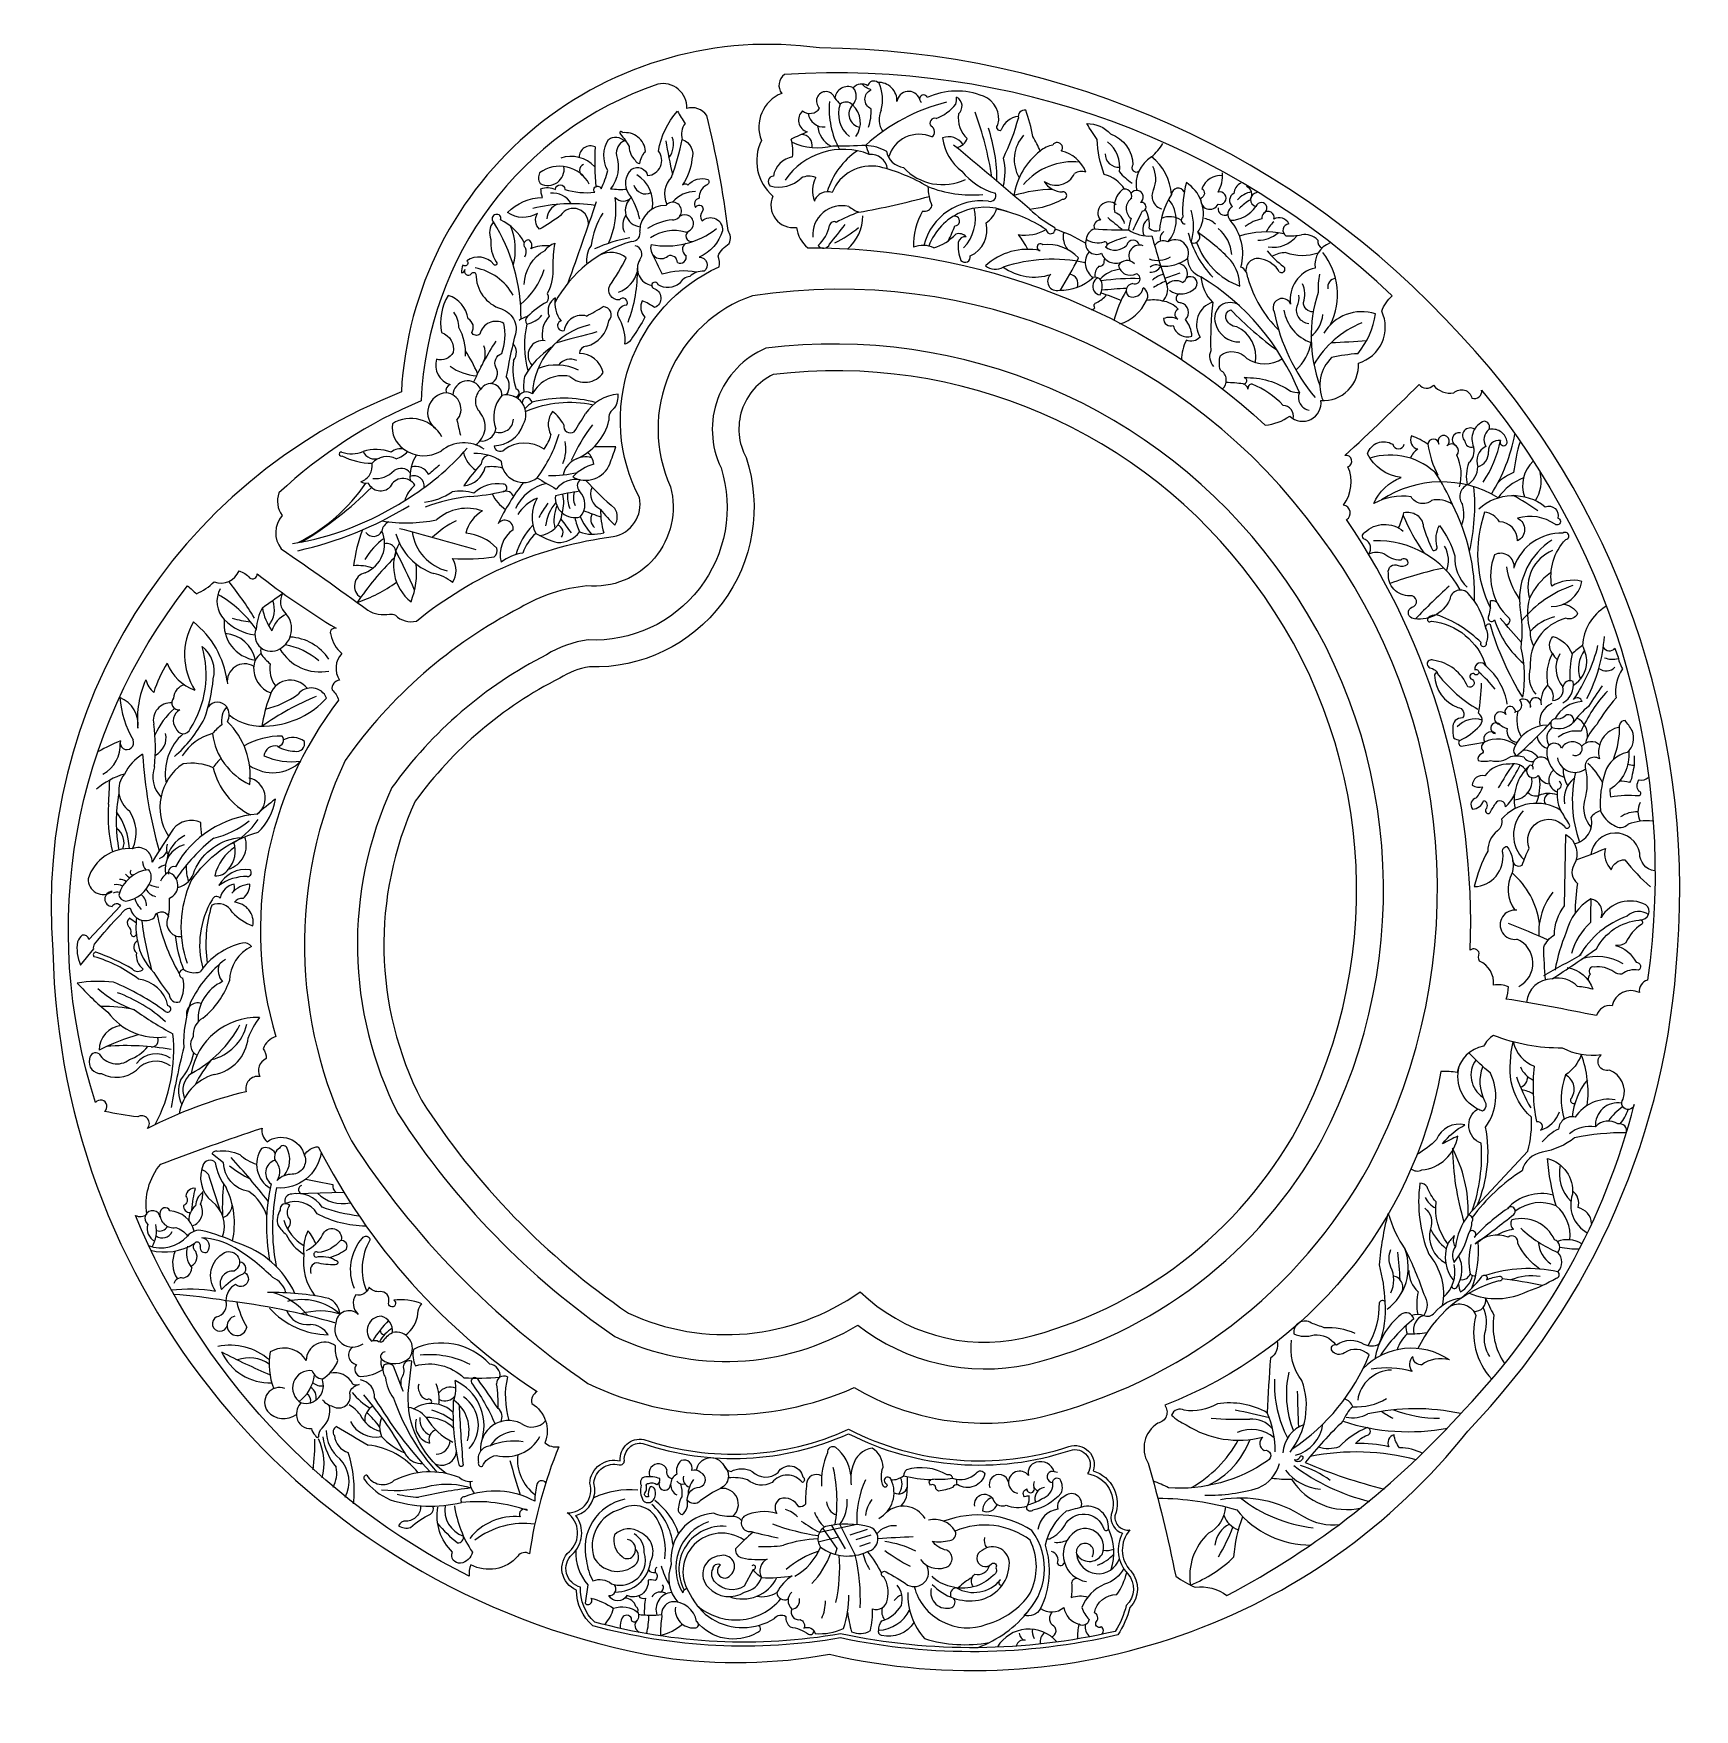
# Model space of a CAD drawing. Header units: metres. Extents: x 470 to 1949, y 2407 to 3900.
import ezdxf

# ---------------------------------------------------------------- set-up
doc = ezdxf.new("R2010")
doc.units = ezdxf.units.M
for name, color, linetype in [('3', 3, 'Continuous'), ('4', 4, 'Continuous'), ('7', 7, 'Continuous')]:
    doc.layers.add(name, color=color, linetype=linetype)

# ---------------------------------------------------------------- blocks, each defined once
blk = doc.blocks.new('窗-072')
at = {"layer": '3'}
for p, q in [((24.37, 105.88), (-3.32, 100.16)), ((-0.98, 103.09), (9.52, 88.2)), ((5.58, 105.36), (15.61, 87.82)), ((11.77, 106.1), (23.18, 83.09)), ((31.96, 102.26), (19.03, 98.08)), ((10.59, 96.59), (-4.29, 92.94)), ((9.52, 88.2), (8.14, 83.96)), ((34.62, 98.08), (23.59, 94.66)), ((34.24, 92.38), (26.25, 89.72))]:
    blk.add_line(p, q, dxfattribs=at)
for points in [[(32.98, 1143.28, 0.09), (34.94, 1156.99, -0.65), (34.94, 1171.19, -0.14), (27.97, 1175.43)], [(-136.89, 1075.11, 0.11), (-144.97, 1093.94, -0.35), (-142.82, 1112.24, -0.52), (-130.96, 1107.39, 0.59), (-122.88, 1125.69, -0.14), (-108.88, 1155.28, 0.01), (-103.17, 1146.05, 0.25), (-105.31, 1134.27, -0.41), (-98.08, 1119.55, -0.12), (-105.04, 1100.54, -0.44), (-101.02, 1100.27, -0.31), (-86.28, 1104.56, -0.58), (-87.35, 1100.27, 0.3), (-92.72, 1090.64, 0.55), (-95.4, 1083.68, -1.11), (-90.3, 1081, 0.38), (-90.43, 1073.87, -0.69), (-75.44, 1066.47, -0.23), (-92.78, 1046.96, -0.74), (-89.11, 1036.37, 0.23), (-99.62, 1032.5, 0.25), (-107.32, 1027.38, -0.32), (-123.22, 1026.35, 1.52), (-126.81, 1023.79, -0.72), (-125.78, 1009.45, 0.05), (-135.01, 1014.57, 0.32), (-132.96, 1002.27, -0.02), (-142.19, 987.42, -0.24), (-147.84, 982.29, 0.15), (-151.43, 1000.22, -0.64), (-146.3, 1011.49, 0.91), (-151.94, 1015.08, -0.58), (-159.12, 1025.84, 0.04), (-146.81, 1046.33, 0.3), (-166.57, 1048.31)], [(223.04, 1097.42, 0.18), (207.99, 1108.36, -0.09), (202.69, 1134.25, -0.02), (195.03, 1146.01, -0.22), (212.7, 1138.37, -0.31), (229.19, 1115.42, 0.86), (233.72, 1110.61, 0.86)], [(-175.16, 1069.9, 0.83), (-195.61, 1077.8, -0.03), (-211.23, 1067.58, -0.34), (-212.85, 1079.41, -0.3), (-234.94, 1079.95, -0.2), (-209.08, 1091.25, -0.09), (-210.16, 1097.71, -0.2), (-199.38, 1097.17, -0.98), (-192.34, 1097.15, 0.1), (-170.29, 1095.02, -1.17), (-165.44, 1097.71, 0.05), (-160.59, 1111.16, -0.27), (-160.06, 1134.3, -0.36), (-148.2, 1133.22, 0.35), (-154.13, 1122.46, -0.25), (-158.44, 1097.71, 0.06), (-146.53, 1097.36, 0.06)], [(-23.81, 1132.13, 0.17), (6.48, 1129.62, 0.02), (31.02, 1130.06, -0.11), (46.21, 1125.66, 0.32), (58.95, 1113.42, 0.33), (105.03, 1104.61)], [(257.79, 1093.34, 0.22), (243.1, 1121.35, 0.31), (231.98, 1096.46)], [(295.71, 1107.35, 0.34), (280.49, 1097.79, -0.62), (279.6, 1090.68, 0.88), (292.51, 1086.23, 1.31), (292.51, 1095.12, 0.15), (295.61, 1109.56)], [(309.29, 1101.88, 0.25), (304.08, 1094.23, 0.54), (303.19, 1084.45, 0.5), (301.46, 1074.23, 0.24), (320.55, 1084.45)], [(-222.52, 1057.75, 0.15), (-240.15, 1074.56, 0.69), (-243.72, 1078.43, 0.64), (-245.51, 1073.08, 0.27), (-247.3, 1059.98, 0.17), (-243.42, 1043.31, -1.25), (-245.21, 1041.53, 0.4), (-265.18, 1044.2, -1.01), (-268.16, 1040.93, 0.13), (-269.05, 1035.28, 0.38), (-266.67, 1037.66, 0.85), (-261.9, 1034.38, -0.66), (-258.42, 1034.37, 0.33), (-239.53, 1008.42, -0.45), (-230.08, 986.6)], [(-203.92, 1055.2, 0.12), (-217.8, 1053.13, 0.47), (-219.29, 1059.68, 0.67), (-221.97, 1054.03, -0.21), (-222.27, 1046.88)], [(-222.56, 1026.64, -0.27), (-207.07, 1051.94, -0.16), (-199.92, 1057.3, 0.04), (-201.41, 1040.04, -0.15), (-205.58, 1019.8, -0.33), (-205.88, 1013.55, 0.06), (-220.18, 1002.83, 0.06)], [(367.78, 1034.34, 0.06), (366.69, 1020.54, 0.17), (368.01, 951.71, 0.17)], [(352.83, 946.31, 0.16), (279.75, 1032.31, 0.19), (288.43, 1013.52, 0.48), (279.03, 987.51, -0.34), (268.9, 985.34, 0.12), (265.24, 970.45)], [(362.99, 1006.25, -0.42), (355.78, 1013.27, 0.21), (355.05, 1027.07, 0.21)], [(-247.53, 952.99, 0.47), (-243.76, 965.13, -0.44), (-239.21, 975.35, 0.14), (-237.69, 997.69, 0.5), (-255.51, 989.74, -0.48), (-261.57, 990.87, 0.45), (-264.23, 1001.1, 0.29), (-279.01, 1018.51, 0.19), (-283.93, 990.87, -0.37), (-275.22, 976.11, -0.36), (-287.73, 971.19, 0.41), (-277.49, 952.26, 0.41), (-280.4, 946.17)], [(198.42, 1007.55, 0.03), (201.01, 1009.25, -0.61), (202.53, 1013.24, 0.12), (209.51, 1018.9, 0.12)], [(308.35, 1010.91, 0.75), (290.6, 997.62, 0.35), (308.69, 983.89)], [(359.78, 997.3, -0.44), (351.06, 1010.37, 0.14), (352.51, 1018.72, 0.14)], [(320.14, 968.75, 0.33), (306.38, 995.24, -0.33), (298.14, 1001.64, -0.39), (301.8, 1007.74, 0.04), (336.84, 977.2, 0.04)], [(295.55, 948.83, 0.52), (294.22, 962.93, -0.15), (294.22, 973.77, -0.41), (313.76, 971.61, 0.29), (340.32, 971.62)], [(348.19, 926.93, 0.47), (340.65, 936.85, 0.11), (317.73, 952.54, 0.5), (314.64, 948.94, 0.3), (311.03, 952.8, 0.99), (311.81, 957.43, -0.16), (346.32, 947.4, 0.1), (352.83, 946.31, 0.1)], [(466.42, 863.35, 0.22), (450.94, 866.26, -0.47), (435.73, 868.99, 0.17), (408.03, 863.92, -0.2), (428.32, 883.41, -0.26), (403.35, 900.94, -0.49), (422.08, 907.95, 0.79), (430.66, 907.95, 0.79)], [(462.26, 906.78, 2.4), (456.41, 907.95, 0.95), (448.21, 907.95, 0.06), (436.12, 914.19, 0.52), (440.8, 904.45, 0.16), (435.16, 897.63, 0.16)], [(486.05, 860.03, -0.37), (535.21, 861.59, -0.62), (544.57, 853.01, -1.24), (542.58, 848.53, 0.23), (514.82, 853.04, -0.61), (514.82, 836.28, 0.4), (501.27, 850.46, 0.24), (490.3, 857.55, 0.2), (494.54, 786.23, 0.2)], [(490.96, 772.12, 0.14), (478.29, 796.98, 0.66), (464.41, 792.68, -0.36), (436.17, 778.81, -0.6), (436.17, 786.94, 0.99), (434.73, 795.55, -0.46), (418.93, 812.28, -0.63), (426.11, 818.02, 0.3), (433.29, 818.98, 0.85), (428.03, 821.85, -0.18), (415.58, 826.63, 0.19), (404.27, 826.43, 0.47), (401.7, 837.15, -0.66), (401.22, 842.41, -0.39), (429.94, 843.36)], [(426.49, 845.81, 0.04), (430.42, 857.23, -0.46), (444.78, 847.19, 0.04), (451.49, 829.5, 0.75), (454.84, 832.37, -0.18), (456.75, 847.67, -0.09), (468.24, 825.19, 0.22), (477.34, 801.77, 0.22)], [(539.65, 787.57, 0.37), (562.44, 806.2, 0.2), (540.16, 802.58, -0.24), (550.53, 837.25, 1.33), (548.45, 841.91, 0.33), (512.24, 817.04)], [(512.19, 816.03, 0.6), (497.68, 825.86, 0.31), (508.56, 778.77, -0.45), (506.35, 773.71)], [(548.7, 789.26, -0.24), (559.33, 782.39, -0.41), (550.53, 778.77, 0.36), (524.1, 742.03, 0.25), (528.25, 722.36, 0.25)], [(518.62, 720.12, -0.07), (494.59, 773.98, 0.85), (491.38, 770.78, -0.22), (491.33, 760.67, -1.67), (487.66, 760.67, 0.12), (454.65, 781.32, 0.19), (448.32, 778.99, 1), (450.8, 776.65, -0.3), (491.18, 743.39)], [(540.6, 752.67, -0.36), (540.99, 765.25, -0.24), (555.16, 752.28, 0.07), (553.64, 732.37, 0.07)], [(507.11, 715.13, 0.18), (491.18, 743.39, 0.89), (483.05, 740.46, -1.55), (483.37, 736.89, 1.55), (481.42, 733.32, -0.85), (477.84, 727.8, 0.27), (452.15, 747.61, 1.03), (449.55, 742.09, -0.26), (456.06, 736.57, 1.06), (453.13, 736.57, 0.3), (470.36, 712.53, -0.59), (473.94, 704.74, 0.47), (466.6, 697.33, 0.07), (467.31, 690.03, 0.11), (472.02, 688.14, 0.69), (472.97, 683.9), (490.19, 686.73, 0.47), (488.77, 680.84, -0.6), (488.06, 678.25, 0.41), (485.47, 673.07, 0.1), (494.9, 673.07, 0.21), (509.76, 676.13, -0.13), (519.43, 675.89, 0.38), (526.78, 672.73)], [(472.02, 688.14, 0.1), (486.62, 698.89, 0.48), (485.65, 708.31, 0.05), (487.92, 730.72)], [(555.45, 677.39, 0.67), (562.52, 683.72, 0.53), (547.26, 682.23, 0.86), (536.46, 680.37, 0.33), (549.26, 660.79, 0.33)], [(575.66, 684.8, 0.44), (562.52, 683.72, 0.44)], [(597.28, 680.26, -0.28), (583.28, 651.57, 0.05), (583.78, 646.33, -0.06), (604.53, 647.08, 1), (604.78, 650.32, -0.33), (605.03, 658.81, 0.28), (611.67, 660.64, 0.28)], [(601.28, 676.54, -0.1), (599.78, 662.81, -0.15), (597.78, 656.82, 0.06), (590.28, 657.81, 0.06)], [(557.68, 664.38, 0.14), (560.65, 612.66, 0.14)], [(565.13, 666.98, -0.13), (564.38, 643.56, 0.24), (569.41, 623.47, 0.24)], [(-472.61, 522.43, -0.19), (-469.82, 583.74, -0.18), (-420.15, 619.97, 0.17), (-407.32, 644.5, 0.03), (-420.71, 633.35, 0.25), (-481.54, 594.33, 0.59), (-486.56, 588.76, 0.59)], [(511.01, 600.02, 0.63), (518.22, 595.46, -0.04), (523.45, 607.99, -0.84), (549.58, 624.35, 1.39), (552.72, 626.44, -0.01), (546.8, 636.18, 0.37), (502.89, 629.57, -0.29), (499.77, 620.88, 0.24), (492.73, 605.94, 0.07), (482.61, 579.58, 0.45), (503.73, 604.62, -0.46), (506.81, 609.46, -0.23), (510.77, 589.68, 0.29), (512.67, 562.12)], [(-461.8, 617.23, -0.05), (-462.56, 627.22, 0.34), (-483.21, 622.2, 0.01), (-498.84, 597.67, 0.01)], [(-479.78, 578.93, 0.29), (-467.27, 591.42, -0.28), (-432.46, 616.08)], [(535.52, 510.42, -0.02), (534.21, 534.67, -0.16), (542.16, 543.8, -0.17), (549.7, 565.21), (550.5, 618.37, -0.41), (556.57, 595.57, 0.38), (559.22, 581.93, 0.04), (557.54, 559.92)], [(616.43, 591.18, -0.38), (605.49, 604.38, 0.85), (569.14, 603.42, 0.85)], [(-498.84, 597.67, 0.56), (-513.35, 607.71, 0.35), (-546.27, 585.41, 0.63), (-528.42, 575.94, 0.98), (-528.42, 564.79, -0.66), (-522.28, 565.35), (-545.72, 540.26, 0.41), (-550.74, 543.61, 0.06), (-554.14, 538.64, 0.15), (-551.89, 521.31), (-542.05, 533.3, -0.21), (-541.51, 536.8, -0.03), (-521.72, 559.22, -0.26), (-515.02, 563.67, 0.54), (-497.16, 556.43, -0.74), (-486.56, 557.54)], [(558.17, 599.39, 0.02), (579.93, 607.9, 0.27), (584.34, 592.05, -0.34), (594.47, 599.53, 0.05), (613.43, 579.28)], [(569.16, 570.37, 0.01), (568.91, 552.87, 0.14), (554.81, 529.98)], [(540.39, 510.99, 0.01), (573.35, 533.48, -0.25), (605.11, 554.76, -0.88), (606.72, 551.55, 0.14), (595.06, 537.9, -0.2), (587.42, 535.89, -0.21), (602.7, 523.44, -0.8), (604.31, 517.42, 0.23), (592.25, 514.61, -0.19), (586.22, 516.22, 0.19), (571.75, 519.83, 0.82), (568.93, 514.61, 0.31), (567.37, 509.66, 0.31)], [(551.64, 519.43, -0.28), (570.54, 503.37, 0.05), (559.28, 505.37, 0.28), (540.39, 510.99, 0.39), (521.34, 493.63, 0.39)], [(478.17, 335.64), (522.42, 383.23, 0.08), (524.99, 408.48, -0.16), (509.99, 434.6, -0.09), (511.45, 464.22, 0.24), (527.13, 446.15, 0.08), (528.85, 405.06, -0.76), (531.85, 398.64, 0.22), (545.99, 412.34, 0.22)], [(481.14, 338.89, 0.1), (487.79, 388.97, -0.61), (484.96, 414.39, -0.38), (472.28, 448.39)], [(484.77, 342.86, 0.15), (491.02, 401.08, 0.28), (494.66, 441.02, -0.03), (478.66, 456.15)], [(566.48, 417.09, 0.12), (562.04, 454.82, -0.17), (550.27, 439.73, 0.16), (549.33, 406.77)], [(488.87, 446.07, 0.21), (490.21, 420.44, -0.46), (488.6, 412.78, 0.05), (484.96, 414.39)], [(587.13, 421.33, 0.29), (557.56, 408.48, 0.45), (545.13, 399.5, 0.11), (533.13, 390.08, 0.11)], [(435.55, 370.07, 0.29), (443.76, 369.2, 0.34), (470.42, 394.22, 0.03), (459.11, 388.57, -0.11), (475.67, 402.69, 0.37), (454.67, 391.8, -0.06), (439.95, 380.57)], [(595.55, 396.88, 0.57), (589.27, 403.35, 0.38), (572.56, 401.21, 0.22), (553.27, 396.07, 0.22)], [(-407.47, 381.58, 0.39), (-417.66, 385.09, 0.43), (-411.18, 355.67, 0.43)], [(-400.86, 364.91, 0.3), (-398.88, 385.84, 0.6), (-404.14, 385.47, 0.36), (-407.52, 376.46, 0.36)], [(595.55, 396.88, 0.05), (557.13, 393.07, -0.12), (533.13, 382.37, 0.3), (518.13, 368.67, 0.09), (481.12, 333.95)], [(-413.7, 335.24, 0.17), (-427.04, 353.21, -0.36), (-445.82, 374.59), (-454.08, 380.97, -0.47), (-450.33, 383.22, -0.15), (-433.8, 380.59, 0.1), (-421.24, 373.44)], [(-385.65, 379.91, -0.51), (-394.75, 365.96, 0.21), (-406.01, 361.46, 0.36), (-407.52, 376.46, 0.61), (-410.52, 358.84, 0.1), (-411.67, 302.03, 0.1)], [(-373.36, 382.29, -0.4), (-406.39, 355.84, 0.1), (-406.65, 297.45, 0.1)], [(553.58, 317.32, 0.25), (543.42, 342.56, -0.05), (536.99, 377.66, -0.37), (555.42, 351.12, 0.36), (566.44, 322.53, 0.36)], [(-384.6, 362.48, 0.02), (-364.71, 358.46, 0.31), (-362.07, 352.48)], [(-469.28, 339.64, -0.05), (-466.5, 355.54, 0.41), (-473.87, 349.85, -0.53), (-475.55, 342.82, 0.46), (-470.4, 337.69, 0.46)], [(-468.94, 327.7, 0.47), (-462.81, 343.82, 0.1), (-461.14, 353.2)], [(-345.46, 335.01, -0.06), (-372.59, 341.58, 0.3), (-395.32, 351.34, 0.3)], [(482.66, 319.2, 1.4), (478.47, 322.19, 0.16), (480.87, 330.56, 0.63), (478.17, 335.64, 0.13), (468.59, 312.32, -0.26), (467.99, 320.39, 0.06), (462.9, 314.41, -0.19), (454.22, 345.51, -0.09), (447.64, 356.58, 0.27), (442.25, 359.27, 0.13), (448.83, 306.64, -0.23), (458.82, 268.59)], [(569.75, 329.49, 0.33), (559.7, 341.28, 0.31), (555.54, 353.62, 0.31)], [(-467.5, 323.74, 0.33), (-485.6, 338.8, 0.88), (-492.97, 336.79, 0.48), (-481.24, 326.42, -0.2), (-472.53, 320.06)], [(-398.43, 325.62, 0.46), (-397.75, 334.46, -0.28), (-396.63, 342.71, 0.77), (-403.76, 339.33, 0.23), (-405.26, 328.08, 0.1), (-399.26, 321.33, 0.16), (-386.11, 306.7)], [(-340.31, 327.51, -0.12), (-376.35, 336.71, 0.38), (-399.76, 344.18, 0.38)], [(416.4, 271.17, 0.06), (412.2, 298.66, -0.04), (418.74, 336.95, 0.08), (431.31, 310.12, -0.04), (445.08, 276.9, -0.33), (445.08, 261.24)], [(445.9, 340.84, -0.33), (450.04, 325.49, 0.35), (461.44, 300.04, 0.35)], [(483.29, 314.23, 0.01), (512, 336.24, 1.13), (507.21, 340.43, 0.06), (482.66, 319.2, 0.06)], [(-377.37, 314.25, 0.11), (-383.11, 323.96, 0.15), (-386.11, 306.7, 0.2), (-377.95, 275.72)], [(-384.23, 309.33, 0.15), (-372.22, 320.96, -0.94), (-358.41, 316.88)], [(544.52, 293.59, 0.44), (544.52, 308, 0.56), (542.18, 317.35, 0.37), (510.59, 332.15, 0.42), (511.76, 325.14, 0.09), (499.28, 320.86)], [(-359.08, 316.83, -0.19), (-375.6, 307.83, 1.39), (-377.1, 304.45, -0.21), (-362.83, 302.2, -1.12), (-362.83, 298.83, -0.07), (-376.72, 300.33, 0.48), (-380.86, 292.45, 0.48)], [(-348.52, 281.28, -0.29), (-342.69, 318.6, -0.77), (-337.07, 317.19, 0.24), (-339.4, 279.07, 0.24)], [(468.59, 312.32, 0.27), (467.69, 300.58, 0.11), (478.47, 322.19, 0.11)], [(531.27, 295.59, -0.12), (514.88, 314.62, 0.72), (507.86, 319.3, 0.29), (483.29, 314.23, 0.29)], [(-484.96, 280.12, -0.07), (-451.65, 279.27, -0.46), (-445.06, 307.8, -0.97), (-437.92, 294.08, 0.6), (-447.26, 280.37, -0.1), (-432.97, 291.34, 0.91), (-433.96, 300.83, 0.91)], [(420.61, 278.04, 0.24), (420.61, 297.14, -0.18), (420.61, 310.12)], [(465.8, 282.56, 0.78), (470.11, 283.1, 0.26), (471.11, 305.2)], [(-430.08, 293.16, -1.12), (-436.82, 284.21, 0.29), (-443.96, 272.14, 0.29)], [(433.99, 294.46, 0.2), (440.87, 278.81, 0.1), (440.61, 262.01, 0.1)], [(436.1, 261.45, -0.15), (445.08, 261.24, 0.36), (453.11, 263.15, -0.2), (473.14, 274.2, 0.04), (487.9, 289.5, -1.22), (491.72, 287.59, -0.08), (501.28, 290.26, -1.26), (500.89, 286.83, 0.22), (440.81, 236.59, 0.22)], [(470.86, 284.38, 0.07), (472.27, 278.8, 0.22), (481.41, 290.82, 0.22)], [(-310.73, 246.51, 0.21), (-301.54, 262.5, -0.17), (-298.66, 269.85, 0.13), (-319.43, 272.48, -2.2), (-323.17, 271.12, 0.51), (-329.59, 278.92, -0.28), (-337.68, 282.15, -0.39), (-347.64, 276.43, 0.37), (-345.77, 262.01, 0.64), (-362.45, 255.43, 0.73), (-342.16, 240.13)], [(490.83, 274.34, 0.02), (497.18, 261.42, 0.19), (505.09, 225.41, 0.19)], [(465.32, 268.33, -0.44), (483.89, 261.15, 0.26), (495.64, 213.96, 0.26)], [(494.26, 230.62, -0.2), (490.54, 248.14, 0.19), (489.17, 267.03, 0.19)], [(394.23, 247.88, 0.11), (371.29, 252.08, -0.01), (361.73, 255.52, 0.66), (348.74, 247.5, 0.19), (363.65, 246.73, -0.27), (379.57, 239.61)], [(-372.63, 214, 0.18), (-360.87, 227.7, -0.13), (-362.59, 238.7, 0.61), (-384.38, 227.7, 0.42), (-411.08, 234.05, 0.14), (-408.49, 206.82)], [(-349.86, 237.68, 0.68), (-346.96, 224.8, 0.62), (-343.76, 215.85, 0.14), (-327.51, 221.16, -0.19), (-328.41, 228.63)], [(-325.85, 234.06, 0.65), (-328.41, 228.63, 0.37), (-307.61, 229.91, 0.68), (-320.41, 248.44, 0.68)], [(336.2, 242.14, -0.31), (331.35, 229.48, 0.01), (328.99, 188.96, 0.01)], [(345.86, 159.69, 0.26), (354.74, 212.92, -0.21), (347.05, 242.78)], [(347.86, 162.32, 0.15), (404.6, 231.85, 0.37), (386.2, 233.37, -0.41), (377.03, 234.9, -0.7), (380.47, 239.48, -0.3), (400.73, 239.86, 0.23), (412.03, 240, 0.23)], [(-280.52, 143.81, -0.25), (-308.73, 203.29), (-306.1, 227.23, 0.55), (-312.34, 222.96, -0.23), (-313.98, 214.11, 0.2), (-312.34, 204.93), (-319.57, 223.62, 0.36), (-327.12, 223.95, 0.24), (-325.48, 215.09, 0.14), (-319.57, 199.68, 0.1), (-287.37, 144.82)], [(443.97, 224.41, -0.45), (437.06, 230.79, 0.41), (436.52, 219.63, 0.11), (406.19, 221.22)], [(-372.38, 198.59, 0.17), (-364.55, 193.7, 0.69), (-352.06, 203.48, -0.33), (-345.2, 209.84, -0.26), (-349.85, 210.08, 0.36), (-366.89, 218.3, 0.36)], [(-241.99, 192.22, 0.01), (-256.83, 213.63, 0.95), (-261.78, 211.16, -0.06), (-244.27, 180.5)], [(-400.3, 206.9, 0.76), (-413.03, 190.03, 0.39), (-391.7, 187.67, 0.39)], [(-387.81, 196.63, 0.26), (-391.48, 185.38, 0.39), (-380.46, 177.31, 0.21), (-377.53, 172.17, 0.57), (-375.08, 170.95, -0.23), (-372.63, 177.55, 0.28), (-367.38, 194.66)], [(-270.95, 194.87, 0.01), (-268.1, 151.3, -1.37), (-270.85, 150.48, -0.07), (-274.98, 197.71)], [(328.99, 188.96, 0.17), (291.98, 195.47, -0.16), (267.4, 190.74, 0.46), (257.93, 187.19, 0.09), (268.87, 179.92, 0.21), (325.66, 170.91, 0.55), (326.57, 161.01, -0.88), (329.22, 153.35, -0.17), (255.68, 133.14)], [(-328.4, 185.48, 0.21), (-328.5, 171.33, 0.11), (-311.18, 159.12, 0.11)], [(444.33, 158.65, 0.13), (427.23, 162.9, -0.14), (423.06, 172.62, 0.47), (419.23, 163.59, 0.07), (394.54, 166.02, -0.14), (403.24, 172.27, 0.84), (403.11, 177.88, 0.11), (382.37, 163.59, -0.17), (366.79, 163.44)], [(-223.41, 167.38, 0.14), (-247.85, 164.4, 0.47), (-256.5, 152.19, 0.68), (-253.52, 149.21, -0.26), (-243.38, 157.25, 0.34), (-210.89, 171.25, 0.34)], [(19.93, 142.56, 0.2), (8.67, 163.16, 0.6), (2.43, 159.26, 0.11), (-2, 134.55, 0.11)], [(40.6, 110.49, 0.4), (49.74, 139.14, 1.44), (45.64, 136.62, -1.41), (44.08, 134.29, -0.2), (43.82, 148.59, 0.25), (35.75, 162.64, 0.3), (21.43, 149.64, 0.12), (20.13, 135.34)], [(-94.68, 146.24, -0.74), (-74.53, 149.78, -0.54), (-76.92, 132.72, 0.05), (-91.96, 123.5, -0.49), (-101.53, 124.19, -0.42), (-92.3, 133.74, 0.71), (-91.62, 144.66, 0.28), (-98.11, 146.03, 0.6), (-105.97, 153.54, 0.29), (-109.39, 143.3, 0.59), (-109.39, 127.94)], [(-74.53, 149.78, 0.24), (-69.06, 145.35, -0.26), (-53.35, 145.35, 0.4), (-34.21, 144.66, -0.69), (-15.76, 141.25, -0.62), (-16.1, 137.16, 0.49), (-38.65, 137.16, -0.32), (-56.76, 139.21, 0.1), (-71.11, 140.57, 0.1)], [(170.81, 145.15, 0.41), (157.4, 152.17, 0.41), (151.72, 142.44, 1.47), (143.88, 129.21)], [(-1.85, 142.08, 0.56), (-12.94, 136.37, 0.04), (-13.72, 121.03, -0.22), (-18.87, 119.01, 0.37), (-32.66, 125.14, 0.43), (-35.04, 114.25, 0.19), (-59.49, 111.99, 0.72), (-54.18, 100.76, 0.02), (-33.97, 96.19)], [(57.03, 119.41, 0.07), (61.15, 126.04, 0.04), (61.83, 141.48, 0.04)], [(80.72, 139.78, 0.06), (95.41, 140.38, 0.46), (91.33, 142.83, 0.21), (61.15, 146.57, 0.22), (59.03, 142.17, 0.06), (79.36, 139.4)], [(95.41, 140.38, 0.29), (112.87, 144.13, -0.6), (119.39, 143.48, -0.51), (99.16, 135.49, 0.35), (95.41, 133.54, -0.08), (84.8, 130.77, -0.09), (83.01, 132.56, 0.64), (78.93, 135.17, -0.75), (81.22, 139.73)], [(-328.41, 131.68, 0.09), (-291.32, 134.88, -0.13), (-261.98, 133.12)], [(-147.81, 124.84, 0.43), (-176.24, 79.08, 0.11), (-171.54, 64.06, -0.29), (-157.91, 61.95, 0.24), (-140.76, 64.29, 0.34), (-133.48, 85.18, 0.28), (-141, 99.02, 0.28)], [(-106.62, 136.17, -0.1), (-105.67, 126.64, 0.13), (-108.24, 116.2, 0.23), (-105.35, 113.31, 0.29), (-101.53, 124.19)], [(111.96, 119.48, -0.97), (126.02, 123.26, 0.35), (135.22, 120.29, 0.17), (150.6, 119.57, 0.17)], [(124.61, 125.87, 0.33), (117.64, 116.24, 0.47), (128.38, 120.99)], [(151.03, 120.26, 0.15), (152.25, 127.22, 0.05), (148.8, 126.61, -0.57), (150.48, 132.38, 1.33), (155.71, 133.88, 1.33)], [(247.6, 125.55, -0.07), (306.28, 116.96, 0.23), (361.64, 90.69, 0.23)], [(382.79, 105.82, -0.17), (356.21, 111.57, 0.19), (294.14, 124.38, 0.19)], [(-299.6, 119.93, -0.43), (-310.2, 108.43, 0.35), (-315.85, 105.05, 0.2), (-307.04, 103.69, -0.08), (-292.12, 113.63, 0.38), (-290.31, 119.66, 0.38)], [(-274.37, 119.79, 0.11), (-261.09, 85.48, -0.32), (-269.79, 77.25, -0.6), (-275.75, 85.48, -0.25), (-286.74, 118.87)], [(-118.21, 80.49, 0.15), (-122.67, 107.47, 0.46), (-150.86, 117.33, 0.44), (-170.6, 80.96, 0.43), (-142.17, 74.62, 0.49), (-139.87, 87.66)], [(-61.29, 108.97, 0.25), (-68.91, 111.92, -0.11), (-81.94, 114.32, 0.43), (-113.48, 76.3, 0.28), (-108.59, 48.33)], [(74.96, 110.49, 0.46), (46.24, 114.9, 0.46)], [(165.41, 95.36, 0.22), (168.31, 95.79, 0.14), (178.49, 105.07, -0.68), (207.56, 102.68, 0.68), (211.15, 102.68, 0.48), (192.88, 119.43, -0.02), (179.69, 115.84, 0.17), (164.12, 90.71, -0.19), (160.74, 43.6, -0.35), (148.36, 38.47)], [(297.92, 119.3, -0.26), (285.37, 99.44, 0.25), (271.86, 61.06, 0.1), (304.26, 81.92, -0.07), (310.73, 111.96)], [(-286.93, 106.82, 0.05), (-272.08, 92.34, 0.51), (-267.72, 97.4, 0.51)], [(-155.1, 55.85, 0.39), (-128.78, 78.61, 0.44), (-136.3, 99.96, 0.37), (-155.56, 98.32, 0.32), (-149.93, 82.13, 0.5), (-141, 83.77, 0.54), (-145.93, 94.8, 0.54)], [(-52.59, 100.35, 0.03), (-65.77, 87.84, 0.41), (-60.65, 81.11, 0.08), (-42.32, 80.3, 0.43), (-46.36, 66.57, 0.06), (-23.72, 67.92, 0.12), (-35.04, 55.54, 0.56), (-26.69, 50.69)], [(71.49, 79.95, 0.31), (89.77, 73.96, 0.71), (91.03, 86.87, -0.17), (80.31, 93.48, 0.09), (93.24, 94.11, 0.53), (97.33, 101.04, 0.33), (77.48, 109.23)], [(187.37, 84.12, 0.57), (206.33, 83.8, 0.84), (184.16, 98.89, 0.63), (194.76, 63.59)], [(80.32, 61.55, 0.25), (114.68, 49.75, 0.34), (137.43, 75.54, 0.67), (117.3, 86.69, 1.27), (124.3, 76.85, -0.93), (127.37, 73.79, -0.47), (125.4, 68.11, -0.28), (93.89, 60.02, -0.16), (80.1, 67.67)], [(198.94, 81.88, 1.53), (187.37, 84.12, 0.81), (219.17, 80.68)], [(-184.27, 86.81, 0.2), (-175.29, 61.12), (-177.39, 47.5, 1.01), (-173.07, 51.37, -0.08), (-156.29, 43.79, -0.26), (-138.51, 40.99, 0.46), (-139.71, 44.98, 0.35), (-147.96, 51.28)], [(17.4, 40.97, 0.03), (20.34, 26.39, 0.26), (34.39, 27.25, 0.07), (35.83, 43.3, 0.49), (47.01, 50.46, 0.19), (44.38, 67.04, -1.31), (45.96, 70.82, -0.03), (62.03, 61.06, 0.75), (76.12, 75.78)], [(110.78, 59.62, -0.41), (111.83, 69.2, 0.43), (122.73, 75.55, 0.43)], [(-124.08, 74.15, 0.47), (-125.02, 70.4, -0.45), (-125.49, 64.29, 0.18), (-130.66, 64.76, -0.59), (-146.4, 53.26, -0.59), (-159.8, 53.26, 0.66), (-155.6, 61.31)], [(188.54, 65.58, 0.62), (183.84, 61.34, -0.04), (183.52, 51.72, -0.18), (195.67, 52.04)], [(222.39, 73.28, -0.2), (208.26, 61.66, 0.2), (191.23, 44.33, 0.11), (196.69, 35.35, -0.56), (189.17, 31.89)], [(205.86, 24.45, 0.57), (205.71, 29.93, -0.83), (202.25, 33.99, 0.5), (200.62, 40.49, -0.36), (217.3, 53.91, 0.09), (224.64, 70.27, 0.09)], [(-99.29, 53.97, 0.14), (-83.35, 35.86, 0.28), (-36.79, 36.18, -0.4), (-28.36, 37.74, 0.24), (-25.23, 29.93, -0.11), (-11.48, 24.63, 0.69), (-7.81, 27.45, 0.69)], [(-23.99, 55.8, 0.44), (-23.99, 43.15, 0.61), (-17.79, 35.34, -0.44), (-14.94, 28.97, -0.5), (-6.63, 24.96, 0.12), (14.32, 28.68, 0.09), (18.33, 53.61)], [(66.67, 33.26, -0.33), (42.73, 23.62, -0.48), (40.61, 27.43, -0.22), (42.94, 34.42, 0.18), (57.36, 45.85, 0.25), (54.18, 60.89, 0.25)], [(79.45, 58.49, 0.58), (94.76, 44.29, 0.49), (96.01, 51.33, 0.49)], [(-162.83, 31.6, 0.12), (-156.29, 43.79, 0.12)], [(-138.51, 40.99, -0.38), (-139.91, 33.81, -0.73), (-142.91, 36.41, 0.56), (-149.9, 36.8, 0.11), (-151.32, 28.89, 0.11)], [(-48.72, 31.07, -0.67), (-49.92, 25.57, -0.37), (-94.6, 33.99, 0.38), (-113.35, 48.66, 0.38), (-120.54, 37.74, 0.03), (-121.5, 23.4)], [(-110.39, 44.58, 0.47), (-96.06, 29.2, 0.86), (-94.6, 33.99)], [(160.74, 43.6, 0.34), (177.98, 44.38, 0.29), (189.17, 31.89, 0.06), (188, 21.14)], [(168.84, 22.6, 0.7), (169.42, 31.24, -0.4), (169.42, 41.1)], [(144.9, 25.2, 0.34), (149.24, 20, 0.41), (142.64, 15.84, 0.41)]]:
    blk.add_lwpolyline(points, format="xyb", dxfattribs=at)
for points in [[(-132.67, 1125.44, 0.44), (-149.66, 1139.16, 1.87), (-151.19, 1138.29, -0.05), (-144.65, 1128.93, 0.21), (-140.29, 1118.91, 0.39), (-136.81, 1116.52, -0.13)], [(-320.41, 248.44, 0.38), (-328.67, 260.58, 0.67), (-335.84, 242.02, -0.21), (-331.66, 242.49, 0.31), (-327.25, 242.02, -0.16)], [(-304.86, 235.98, 0.17), (-303.29, 223.88, -0.26), (-267.35, 214.91, 0.03), (-240.67, 215.35, 0.44), (-248.21, 225.05, 0.33)], [(216.11, 26.66, -0.11), (12.23, 24.79, -0.11), (-170.23, 33.53, -0.23), (-180.69, 59.43, -0.6), (-187.06, 83.75, 0.39), (-184.2, 112.54, 0.41), (-170.92, 136.94, -0.46), (-151.99, 150.32, 0.52), (-148.26, 153.52, -0.49), (-134.61, 166.19, 0.19), (18.17, 173.33, 0.2), (182.59, 160.96, -0.73), (195.48, 143.75, -0.48), (213, 113.28, 0.37), (221.58, 99.44, 0.33), (225.37, 69.46, -0.4), (224.33, 45.86, -0.08)], [(355.35, 156.47, -0.43), (352.36, 152.65, -0.54), (349.36, 154.31, 0.41), (353.02, 155.81, -0.61)], [(-131.9, 134.39, -0.62), (-130.13, 136.51, -0.26), (-124.12, 135.62, 0.34), (-121.83, 140.03, 0.13), (-132.43, 141.27, 0.58), (-135.79, 135.09, 0.19), (-134.55, 124.15, 0.45), (-127.48, 123.45, 0.3), (-125.36, 131.04, 0.44), (-129.07, 134.04, 0.17), (-130.31, 126.62, -0.68), (-133.14, 129.27, 0.24)], [(175.79, 128.94, -0.15), (154.96, 116.51, -1.12), (151.72, 120.83, 0.11), (161.45, 125.15, 0.36), (169.84, 136.23, -0.7), (174.71, 140.01, -0.24)], [(34.24, 104.08, 0.12), (1.07, 104.47, 0.46), (-2.63, 89.27, 0.28), (32.28, 85.96, 0.74)], [(-46.36, 66.57, -0.12), (-52.73, 72.69), (-59.29, 60.21, -0.37), (-80.54, 63.02, -0.36), (-82.41, 73, -0.6), (-76.79, 76.13, 1.22), (-69.29, 68.64, 0.82), (-77.42, 82.68, 0.65), (-85.85, 59.27, 0.37), (-58.98, 55.84, 0.26)]]:
    blk.add_lwpolyline(points, format="xyb", close=True, dxfattribs=at)
blk.add_lwpolyline([(-391.36, 351.69), (-356.76, 352.65)], dxfattribs=at)
for centre, radius, start, end in [((1.29, 1162.77), 7, 17.08, 229.08), ((17.63, 1163.86), 9.7, 65.14, 174.29), ((14.47, 1166.56), 9.46, 315.45, 40.13), ((27.97, 1166.98), 8.45, 57.66, 137.85), ((36.9, 1173.14), 4.52, 49.4, 167.43), ((40.63, 1163.14), 13.45, 356.71, 93.36), ((13.6, 1164.05), 29.8, 344.34, 24.9), ((62.71, 1161.25), 8.73, 20.68, 172.59), ((98.54, 1118.61), 51.6, 67.53, 115.16), ((-10.55, 1162.24), 8.67, 230.73, 326.74), ((65.63, 1156.62), 61.84, 174.66, 208.77), ((82.63, 1227.31), 97.35, 219.93, 223.4), ((32.15, 1153.23), 21.48, 160.46, 231.46), ((16.3, 1155.3), 6.74, 43.26, 130.73), ((28.26, 1153.08), 9.83, 135.84, 260.45), ((9.04, 1146.78), 17.91, 324.7, 47.21), ((124.23, 1026.99), 138.97, 103.91, 132.13), ((73.82, 1164.33), 2.94, 19.43, 236.26), ((71.31, 1181.55), 33.84, 290.74, 321.24), ((79.74, 1165.27), 18.62, 344.73, 1.01), ((94.96, 1158.96), 7.46, 309.11, 62.92), ((112, 1149.79), 17.64, 345.03, 69.21), ((-9.67, 1148.71), 9.33, 133.09, 251.62), ((-0.28, 1154.99), 11.53, 186.73, 275.96), ((57.2, 1149.21), 16.38, 155.49, 213.61), ((82.32, 1146.3), 3.73, 74.73, 217.82), ((121.23, 1150.56), 21.72, 173.09, 226.26), ((-123.39, 1067.97), 250.88, 8.83, 20.17), ((130.33, 1143.32), 2.31, 123.82, 300.25), ((145.86, 1136.22), 15.25, 96.72, 160.43), ((-12.26, 1192.19), 162.06, 333.73, 344.96), ((148.8, 1151.36), 4.72, 79.9, 195.02), ((43.19, 1116.17), 113.65, 10.27, 20.52), ((280.02, 1199.41), 402.99, 189.45, 193.08), ((-127.91, 1130.64), 16.15, 321.91, 19.07), ((-293.85, 1172.3), 192.34, 339.94, 348.6), ((-56.89, 1125.41), 33.75, 352.92, 15.56), ((127.91, 817.35), 351.78, 113.54, 115.65), ((-17.18, 1129.62), 8.41, 350.62, 87.03), ((14.11, 1146.04), 19, 184.97, 241.84), ((70.56, 1114.59), 23.57, 66.32, 164.16), ((77.6, 1139.92), 4.46, 302.85, 66.69), ((92.25, 1123.05), 13.21, 34.52, 109.3), ((124.95, 1140.4), 37.39, 187.51, 232.69), ((96.65, 1138.41), 10.2, 279.29, 339.64), ((6.57, 1103.8), 121.75, 359.75, 18.64), ((168.19, 1119.35), 27.04, 137.92, 210.02), ((83.85, 1094.06), 82.82, 22.42, 30.76), ((195.67, 1113.76), 23.79, 351.21, 51.92), ((-187.7, 1098.11), 23.56, 42.29, 109.35), ((-173.38, 1120.95), 8.54, 65.81, 179.95), ((11.01, 1116.65), 181.3, 176.18, 185.52), ((-20.47, 1104.11), 17.39, 99.68, 170.25), ((14.18, 1075.08), 51.85, 68.16, 145.94), ((56.36, 1079.23), 56.37, 124.19, 163.23), ((-231.38, 1032.37), 279.99, 18.93, 20.42), ((34.52, 1110.49), 12.76, 8.15, 94.74), ((-1999.39, -1414.6), 3296.48, 49.25, 50.53), ((92.52, 1110.06), 41.86, 345.14, 14.4), ((191.98, 1084.68), 51.72, 127.61, 171.18), ((173.26, 1110.55), 19.83, 100.26, 130.38), ((173.1, 1128.13), 3.89, 320.42, 150.25), ((170.7, 1101.07), 25.17, 20.75, 77.61), ((218.46, 1123.59), 9.88, 179.59, 275.83), ((213.56, 1154.94), 44.73, 311.34, 328.09), ((-204.01, 1105.9), 8, 152.81, 212.92), ((-196.32, 1089.5), 24.92, 27.86, 126.45), ((-205.06, 1112.29), 12.14, 242.21, 9.09), ((-176.88, 1111.34), 4.58, 113.23, 246.53), ((-151.28, 1087.18), 24.09, 348.8, 59.48), ((35.02, 1083.36), 31.18, 78.37, 158.46), ((8.47, 982.98), 134.98, 59.45, 75.92), ((140.52, 1141.74), 49.27, 219.1, 254.28), ((184.79, 1069.47), 48.26, 84.05, 139.44), ((172.21, 1115.35), 15.09, 234.05, 335.15), ((191.03, 1101.32), 9.24, 69.7, 123.7), ((256.84, 1143.71), 50.46, 221.72, 235.97), ((226.5, 1105.11), 19.73, 335.4, 27.55), ((-132.46, 1102.94), 9.1, 196.22, 296.37), ((-101.26, 1093.93), 17.2, 133.92, 206.68), ((-95.63, 1073.64), 21.92, 89.42, 140.05), ((-37.37, 1102.89), 4.17, 93.29, 229.8), ((-33.68, 1122.83), 23.98, 254.59, 314.02), ((-11.11, 1094.52), 12.54, 67.11, 118.09), ((12.41, 1096.2), 21.1, 152.09, 201.55), ((2.39, 1085.42), 10.07, 68.88, 162.48), ((110.25, 1185.08), 92.04, 248.88, 274.69), ((119.17, 1100.53), 42.1, 181.79, 201.62), ((171.54, 992.8), 104.41, 91.04, 107.08), ((177.27, 1111.57), 16.26, 211.22, 269.35), ((177.41, 1092.61), 2.71, 263.02, 96.98), ((232.93, 1083.83), 17.63, 130.87, 192.22), ((223.04, 1091.98), 5.43, 345.9, 107.64), ((231.98, 1091.49), 4.96, 304.75, 144.8), ((253.48, 1092.38), 10.11, 153.46, 253.85), ((262.82, 1093.15), 5.03, 25.18, 177.78), ((347.26, 1081.09), 81.15, 164.9, 183.28), ((254.1, 1079.12), 27.46, 344.01, 57.33), ((320.11, 1078.06), 17.47, 99.3, 139.89), ((311.08, 1093.36), 6.5, 327.95, 66.72), ((-187.7, 970.85), 115.72, 81.16, 104.24), ((-193.59, 1074.49), 12.35, 109.29, 176.09), ((-201.35, 1078.5), 15.86, 30.6, 96.2), ((-2998.06, 2044.28), 2986.33, 340.1, 341.33), ((-213.23, 1082.19), 58.73, 334.7, 8.87), ((-149.09, 1096.83), 8.27, 222.37, 316.53), ((-135.31, 1081.67), 12.25, 129.39, 264.04), ((-117.59, 1066.03), 19.3, 89.71, 178.61), ((-112.43, 1081.14), 6.57, 268.12, 140.38), ((13.31, 1063.32), 21.78, 76.83, 183.95), ((39.19, 1112.72), 35.11, 233.43, 247.67), ((-77.57, 1660.43), 589.32, 280.11, 285.3), ((74.64, 1086.5), 5.59, 254.75, 344.68), ((116.78, 1044.48), 44.25, 83.31, 165.39), ((119.34, 1039.44), 44.46, 68.01, 159.36), ((80.84, 1075.48), 31.46, 316.35, 14.15), ((110.08, 1088.17), 18.84, 302.59, 342.73), ((123.24, 1092.54), 4.31, 252.32, 24.34), ((107.89, 981.58), 102.99, 56.43, 78.7), ((147.74, 1143.26), 60.87, 274.55, 298.81), ((218.45, 1152.58), 96.13, 226.74, 240.56), ((211.45, 1079.66), 8.21, 48.26, 219.66), ((233.46, 1083), 9.23, 123.93, 232.97), ((235.65, 1084.21), 3.31, 276.54, 104.72), ((309.97, 1061.11), 61.33, 148.29, 174.8), ((237.62, 1074.32), 23.77, 317.39, 40.41), ((297.18, 1082.71), 4.74, 169.67, 301.96), ((334.65, 1057.85), 36.49, 119.68, 136.54), ((321.84, 1089.55), 5.26, 96.42, 255.84), ((324.56, 1083.32), 4.16, 295.33, 164.27), ((-356.65, 1002.41), 131.71, 359.33, 32.45), ((-108.87, 1045.96), 64.82, 148.7, 171.49), ((-137.33, 1070.85), 12.15, 143.12, 206.51), ((-108.88, 1034.67), 40.08, 95.4, 123.44), ((-103.41, 1071.89), 6.48, 274.1, 126.12), ((-22.23, 1075.72), 26.87, 311.38, 348.52), ((-1409.55, 2194.24), 1814.59, 321.17, 321.76), ((7.25, 1070.07), 3.17, 55.55, 174.43), ((57.13, 988.36), 97.07, 108.8, 119.7), ((-3.63, 1077.67), 32.45, 310.17, 359.9), ((116.34, 1055.77), 50.06, 149.59, 181.82), ((-24.54, 1116.03), 129.97, 334.04, 339.31), ((96.96, 1073.69), 3.58, 271.36, 131.19), ((100.01, 1066.94), 20.91, 293.84, 14.82), ((205.04, 1069.68), 4.73, 89, 201.92), ((8565, 11294.38), 13198.75, 230.73, 230.79), ((212.25, 1069.64), 11.02, 12.27, 71.77), ((260.96, 1063.24), 35.31, 159.46, 173.72), ((672.88, 859.69), 489.67, 153.14, 154.99), ((246.22, 1067.39), 9.71, 122.33, 208.38), ((218.83, 1071.07), 22.65, 353.03, 30.05), ((256.48, 1061.87), 15.05, 55.2, 113.88), ((267.75, 1074.23), 2.68, 124.03, 275.98), ((232.22, 1069.68), 42.04, 343.41, 16.74), ((254.5, 1080.68), 27.54, 326.15, 340.67), ((279.31, 1059.11), 16.69, 47.81, 79.11), ((273.03, 1049.45), 37.71, 344.76, 41.08), ((330.15, 1047.75), 28.03, 100.68, 128.58), ((330.95, 1075.71), 6.01, 140.12, 183.97), ((329.5, 1076.28), 4.56, 345.18, 133.95), ((347.26, 1057.21), 20.8, 130.26, 156.28), ((337.9, 1068.42), 7.79, 23.74, 120.81), ((345.37, 1066.75), 4.82, 94.07, 237.82), ((-273.77, 1052.66), 44.59, 344.86, 22.44), ((-118.3, 969.38), 92.52, 105.3, 151.91), ((-125.44, 955.33), 107.52, 100.07, 114.72), ((-142.68, 1064.69), 6.07, 269.78, 17.32), ((-111.51, 1037.05), 29.64, 73.21, 125.7), ((-116.97, 1115.21), 60.01, 259.15, 308.29), ((-98.37, 1062.53), 4.18, 112.7, 281.14), ((-30.2, 1135.32), 86.68, 296.19, 310), ((70.73, 1088.5), 36.44, 287.19, 317.69), ((100.04, 1056.74), 7.61, 43.9, 108.06), ((126.29, 1054.91), 26.84, 173.19, 203.09), ((104.86, 1056.62), 5.43, 83.07, 164.25), ((149.1, 1094.69), 31.5, 261.03, 299.95), ((99.65, 1027.49), 57.33, 26.05, 39.02), ((168.15, 1067.56), 3.32, 182.7, 23.25), ((142.39, 974.29), 97.69, 58.11, 72.69), ((192.94, 1061.97), 15.45, 167.48, 217.07), ((202.32, 1057.24), 8.32, 159.13, 296.23), ((203.5, 1073.96), 16.42, 236.98, 285.81), ((203.92, 1059.07), 9.43, 110.24, 173.11), ((221.8, 1332.56), 265.49, 265.43, 270.88), ((208.38, 1056.34), 1.87, 282.54, 102.54), ((247.22, 982.61), 82.48, 106.18, 116.63), ((229.38, 1054.62), 4.86, 14.31, 166.77), ((241.21, 1090.71), 28.15, 236.97, 274.36), ((246.57, 1074.22), 7.9, 228.31, 287.07), ((854.46, 1228.51), 633.22, 195.19, 198.6), ((251.78, 1051.3), 7.69, 64.26, 147), ((255.48, 1060.68), 6.1, 121.49, 198.93), ((260.55, 1049.82), 10, 337.42, 122.87), ((342.82, 1083.64), 74.95, 194.48, 223.55), ((274.39, 1061.86), 4.58, 245.81, 49.38), ((327.9, 1076.5), 54.71, 200.01, 249.27), ((186.57, 934.16), 159.54, 43.73, 55.31), ((275.31, 1046.79), 27.36, 4.09, 50.99), ((328.21, 999.08), 66.5, 78.71, 107.34), ((322.14, 1081.98), 22.57, 269.48, 311.2), ((333.33, 1076.85), 22.58, 260.47, 322.17), ((345.25, 1106.56), 43.96, 266.81, 281.98), ((356.54, 1050.01), 13.72, 44.09, 99.08), ((372.01, 1058.77), 5.67, 172.05, 245.36), ((-158.46, 1045.08), 17.89, 144.2, 190.95), ((-141.3, 1049.21), 6.11, 316.23, 78.87), ((-120.99, 1053.54), 7.78, 159.39, 311.03), ((468.94, 1332.5), 660.34, 205.29, 206.85), ((-113.99, 1042.91), 5.12, 359.06, 111.62), ((-106.89, 1047.01), 4.63, 244.56, 14.98), ((-100.12, 1052.65), 5, 121.54, 242.76), ((-0.46, 1058.44), 4.94, 215.69, 337.46), ((73.39, 1037.87), 17.78, 62.85, 113.46), ((104.56, 1047.05), 3.98, 221.93, 11.15), ((151.15, 1006.07), 46.59, 78.53, 132.41), ((169.56, 926.76), 118.53, 78.16, 107.98), ((160.66, 1054.26), 2.54, 47.56, 264.47), ((165.87, 1024.91), 31.42, 43.01, 96.38), ((-26.95, 1151.55), 240.08, 327.44, 334.01), ((207.48, 1042.76), 13.6, 142.27, 234.74), ((216.46, 1053.45), 11.09, 199.38, 295.24), ((227.28, 1040.86), 19.81, 164.7, 177.84), ((216.01, 1064.24), 12.12, 233.38, 315.41), ((234.09, 1047.93), 7.89, 69.58, 209.64), ((247.59, 1062.54), 18.08, 249.7, 302), ((252.67, 1068.2), 28.04, 264.25, 307.61), ((284.38, 1046.16), 14.6, 180.69, 251.5), ((321.86, 1037.13), 8.78, 69.02, 185.37), ((321.07, 1026.3), 19.43, 29.92, 78.33), ((380.37, 1092.93), 65.96, 218.85, 233.38), ((343.36, 1026.94), 23.28, 91.37, 117.77), ((355.04, 1086.4), 38.19, 251.32, 287.95), ((381.81, 1040.99), 17.53, 110.51, 187.1), ((330.13, 1018.95), 50.93, 334.29, 38.11), ((-265.94, 999.62), 39.85, 28.45, 79.85), ((-261.62, 1055.42), 56.81, 309.77, 341.78), ((-160.67, 1042.19), 22.92, 290.83, 344.94), ((-242.93, 1036.23), 104.39, 338.93, 1.31), ((-125.57, 1038.61), 12.99, 150.64, 259.39), ((-104.76, 986.24), 50.39, 78.62, 107.83), ((127.12, 1050.35), 12.34, 233.23, 298.31), ((155.82, 1070.9), 38.84, 233.97, 288.68), ((172.74, 1028.93), 6.84, 130.87, 286.07), ((181.41, 1027.16), 7.08, 339.04, 81.42), ((208.85, 1033.89), 7.83, 127.78, 194.49), ((204.53, 1043.64), 3.59, 262.43, 325.45), ((221.69, 1015.44), 22.53, 95.28, 138.26), ((224.86, 1037.21), 7.22, 40.7, 151.1), ((227.27, 1042.4), 8.89, 190.98, 298.84), ((230.69, 1030.84), 3.87, 246.01, 77.08), ((242.74, 1043.62), 7.85, 262.56, 335), ((246.59, 1034.23), 6.89, 61.71, 130.29), ((256.9, 1015.37), 19.47, 105.19, 132.46), ((312.69, 880.91), 161.58, 107.5, 111.74), ((262.09, 1034.58), 7.62, 301.93, 82.96), ((276.55, 1024.88), 31.99, 0.8, 37.7), ((305.73, 1031.6), 8.75, 359.92, 65.09), ((339.59, 1037.9), 2.54, 228.64, 55.54), ((369.82, 1015.67), 23.78, 103.16, 188.68), ((175.39, 1058.55), 36.2, 268.79, 312.03), ((206.55, 1025.25), 7.18, 118.28, 208.64), ((201.27, 1026.84), 5.1, 28.02, 108.83), ((205.54, 1025.19), 6.28, 212.6, 263.45), ((193.49, 1025.19), 12.93, 331.18, 18.23), ((228.67, 877.67), 153.28, 87.8, 98.59), ((234.05, 780.15), 243.71, 92.25, 96.59), ((292.2, 981.35), 79.17, 149.2, 166.75), ((229.64, 1021.88), 5.44, 95.47, 226.13), ((229.07, 1025.12), 7.84, 245.85, 352.2), ((233.78, 1018.26), 6.55, 327.19, 62.08), ((292.44, 942.5), 94.91, 114.24, 120.29), ((244.34, 1022.63), 10.71, 308.99, 21.11), ((261.3, 1019.5), 9.87, 60.77, 134.92), ((265.04, 1033.86), 14.35, 232.8, 319.07), ((272.02, 1027.48), 4.9, 321.99, 128.2), ((397.01, 1054.32), 85.6, 195.39, 225.83), ((380.25, 1024.65), 6.4, 95.8, 190.84), ((-194.12, 1007.24), 10.8, 119.13, 202.47), ((-178.48, 1012.94), 21.44, 170.34, 218.56), ((-256.31, 1157.61), 173.95, 297.36, 302.07), ((-164.16, 1004), 6.2, 314.45, 88.1), ((138.12, 812.4), 218.49, 67.87, 72.05), ((210.19, 1027.88), 31.94, 286.78, 335.64), ((244.18, 985.58), 29.54, 76.51, 99.55), ((248.82, 995.47), 18.97, 42.2, 83.16), ((264.36, 1004.46), 4.04, 111.71, 241.92), ((264.47, 1016.31), 3.25, 79.94, 277.63), ((262.98, 1005.87), 7.47, 313.91, 75.06), ((558.4, 984.62), 271.51, 173.89, 181.53), ((340.07, 1009.39), 6.8, 23.3, 207.05), ((-289.96, 994.66), 18.91, 0, 36.91), ((-216.24, 986.47), 16.83, 103.56, 127.32), ((-152, 981.41), 70.43, 167.03, 195.6), ((-217.56, 999.8), 4.01, 130.74, 220.07), ((-225.02, 1017.75), 21, 282.07, 318.01), ((-161.57, 943.08), 54.97, 103.05, 177.66), ((-188.91, 989.5), 20.4, 138.13, 192.8), ((-194.11, 996.02), 3.73, 107.66, 289.25), ((-180.12, 990.81), 12.87, 72.94, 172.46), ((-182.38, 1002.66), 22.77, 285.35, 352.21), ((256.67, 987.83), 14.3, 66.08, 109.52), ((257.5, 1001.37), 5.61, 180.69, 287.7), ((269.6, 998.4), 10.66, 192.87, 288.79), ((251.55, 986.77), 21.54, 4.08, 39.57), ((474.22, 1034.23), 142.95, 191.27, 219.81), ((371.79, 1012.68), 31, 189.69, 250.46), ((346.33, 1006.88), 24.14, 308.38, 353.62), ((427.25, 929.57), 74.04, 112.39, 149.48), ((399.26, 973.31), 33.09, 72.39, 148.91), ((349.21, 1013.57), 60.69, 320.81, 351.74), ((-307.22, 975.08), 41.13, 357.74, 28.43), ((-51.59, 861.27), 228.25, 147.34, 156.01), ((632.03, 792.01), 883.8, 167.28, 169.16), ((-208.8, 974.03), 10.94, 80.79, 222.81), ((356.7, -1016.8), 2075.71, 104.66, 105.54), ((326.29, 989.44), 35.64, 312.23, 350.35), ((323.54, 2189.85), 1207.54, 272.51, 273.76), ((-352.64, 920.05), 103.68, 22.95, 33.47), ((-268.5, 975.36), 17, 324.44, 19.5), ((-238.16, 976.18), 9.81, 321.38, 42.52), ((-167.07, 927.16), 63.49, 123.74, 150.63), ((-188.16, 959.55), 11.55, 65.87, 141.05), ((-176.26, 975.3), 5.41, 90.99, 178.94), ((-181.81, 957.06), 18.34, 13.19, 89.56), ((296.73, 973.23), 10.6, 156.91, 224.36), ((396.77, 951.71), 28.76, 134.22, 203.28), ((405.74, 843.63), 131.93, 94.12, 102.71), ((-255.55, 996.06), 37.31, 233.98, 266.33), ((-245.53, 951.3), 11.84, 325.43, 36.21), ((-185.49, 963.39), 45.49, 171.58, 198.64), ((-181.65, 950.8), 41.44, 169.58, 185.9), ((-194.07, 933.51), 25.35, 77.89, 152.22), ((-198.69, 929.64), 37.2, 63.78, 111.46), ((-177.63, 970.52), 16.53, 227.71, 325.85), ((-279.5, 931.4), 14.79, 93.48, 234.14), ((-281.75, 933.97), 12.27, 318.69, 83.68), ((-264.65, 944.22), 10.83, 24.93, 178.42), ((-247.01, 939.96), 11.79, 131.53, 224.06), ((-247.53, 944.55), 8.44, 357.67, 149.84), ((-229.21, 946.06), 2.86, 234.23, 77.62), ((-220.83, 939.95), 6.9, 51.12, 163.28), ((290.64, 787.71), 166.34, 82.96, 87.32), ((361.65, 942.7), 9.53, 157.71, 260.46), ((-221, 928), 24.29, 138.16, 200.94), ((-235.79, 930.08), 14.51, 328.94, 103.18), ((-220.16, 938.96), 3.91, 107.03, 185.02), ((-184.14, 894.52), 55.14, 126.04, 133.37), ((-188.78, 853.82), 85.08, 78.22, 112.59), ((-221.72, 937.25), 5.46, 19.8, 85.65), ((-193.44, 853.95), 88.24, 74.12, 105.2), ((-149.41, 912.14), 33.28, 96.13, 146.13), ((-150.62, 927.19), 9.19, 119.9, 189.64), ((-169.56, 943.64), 16.67, 329.43, 5.48), ((-300.81, 920.63), 19.75, 172.38, 235.96), ((-306.72, 900.82), 26.27, 28.68, 121.36), ((-59.94, 970.08), 217.14, 191.75, 194.76), ((-267.92, 921.11), 16.37, 303.99, 40.56), ((-245.19, 929.9), 23.02, 270.5, 341.49), ((-240.9, 927.01), 10.34, 251.24, 357.27), ((-188.17, 922.79), 16.57, 144.68, 207.93), ((-215.94, 911.93), 24.91, 24.58, 55.1), ((-188.25, 921.51), 5.1, 171.17, 303.42), ((-67.44, 842.1), 131.78, 142.51, 155.86), ((-626.17, 1202.39), 524.91, 327.1, 328.83), ((-200.72, 935.86), 42.29, 293.63, 346.03), ((494.98, 911.9), 14.12, 110.85, 204.69), ((489.77, 920.89), 4.22, 331.32, 87.46), ((-267.39, 882.09), 26.87, 55.59, 129.08), ((-254.11, 920.9), 10.55, 262.42, 351.38), ((-222.3, 883.32), 25.55, 55.56, 126.6), ((-294.96, 944.51), 102.48, 323.21, 343.6), ((-230.27, 921.54), 28.22, 322.6, 346.66), ((-220.02, 904.67), 28.35, 337.37, 10.81), ((471.45, 911.46), 5.15, 79.35, 245.13), ((479.62, 914.32), 5.75, 56.13, 224.45), ((480.61, 910.89), 5.12, 186.7, 287.55), ((422.74, 925.77), 80.73, 325.38, 349.23), ((499.56, 911.27), 9.74, 128.73, 210), ((500.63, 903.22), 7.59, 79.23, 185.49), ((496.08, 908.26), 10.92, 12.8, 103.86), ((384.14, 940.05), 130.98, 328.17, 349.16), ((504.39, 909.51), 2.62, 153.46, 26.54), ((641.48, 871.67), 130.57, 162.99, 173.3), ((-358.46, 900.71), 1.52, 74.04, 285.96), ((-350.66, 923.32), 22.4, 250.74, 292.27), ((-333.93, 949.91), 56.1, 244.55, 268.41), ((-332.37, 870.43), 33.62, 70.76, 106.96), ((-333.51, 906.58), 9.54, 204.72, 291.9), ((-324.35, 883.89), 14.93, 62.79, 138.27), ((-314.48, 893.78), 10.8, 75.97, 129.02), ((-323.1, 914.8), 18.5, 287.55, 318.58), ((-297.11, 924.29), 24.87, 233.62, 300.93), ((-410.82, 1032.21), 193.53, 300.98, 318.94), ((-278.76, 884.08), 28.63, 146.18, 186.05), ((-246.1, 907.2), 22.2, 193.62, 235.87), ((-258.2, 868.19), 32.89, 55.95, 93.04), ((-247.44, 893.16), 7.01, 106.24, 177.95), ((-240.51, 907.21), 4.5, 184.23, 311.37), ((-177.03, 881.47), 17.14, 74.35, 167.21), ((-186.1, 890.97), 15.37, 8.35, 45.84), ((-158.56, 155.01), 751.07, 89.7, 90.93), ((-394.65, 982.44), 251.87, 339.25, 342.35), ((420.16, 850.54), 49.42, 44.15, 107.63), ((519.95, 918.39), 72.49, 188.28, 207.46), ((465.77, 903.07), 5.11, 319.77, 133.4), ((439.65, 885.5), 33.24, 344.1, 25.44), ((470.49, 903.14), 12.01, 312.74, 13.82), ((496.8, 895.48), 12.3, 117.48, 200.4), ((482.26, 901.62), 10.85, 286.14, 4.61), ((-349.02, 893.27), 14.2, 291.41, 326.71), ((-348.82, 892.16), 13.44, 330.22, 7.13), ((-333.13, 901.78), 19.32, 264.24, 316.17), ((-314.11, 881.52), 8.56, 37.05, 126.46), ((-304.44, 876.96), 7.7, 351.47, 112.56), ((-303.14, 881.16), 10.37, 24.64, 109.24), ((267.16, 233.31), 860.18, 129.97, 130.7), ((-269.12, 895.16), 18.1, 275.46, 346.41), ((-162.34, 806.82), 126.42, 136.77, 146.2), ((-246.43, 861.68), 29.67, 74.95, 99.88), ((-223.17, 896.19), 16.62, 182.59, 308.22), ((-203.05, 978.4), 93.59, 269.12, 282.29), ((-177.09, 900.71), 19.48, 240.9, 337.33), ((-162.44, 861.6), 32.71, 104.95, 137.51), ((341.48, 810.76), 135.55, 22.83, 34.17), ((504.72, 884.04), 28.02, 158.49, 193), ((469.4, 891.44), 15.88, 300.3, 359.11), ((528.37, 847.56), 42.7, 112.83, 130.76), ((543.04, 877.37), 24.58, 133.08, 199.98), ((506.85, 880.38), 25.47, 326.04, 15.25), ((-450.76, 954.84), 134.16, 296.55, 325.59), ((-519.29, 1056.89), 257.54, 300.68, 315.37), ((-340.08, 886.44), 7.4, 239.49, 283.04), ((-329.23, 883.51), 10.13, 205.04, 314.63), ((-312.61, 872.21), 10.35, 31.07, 156.72), ((-290.02, 860.36), 22, 128.57, 164.38), ((-301.7, 910.5), 45.74, 276.36, 303.94), ((-269.74, 838.66), 34.49, 73.39, 100.75), ((-270.15, 997.46), 128.44, 273.09, 284.23), ((-242.34, 853.34), 25.4, 80.5, 133.66), ((-223.29, 880.74), 24.9, 202.39, 238.17), ((-78.3, 769.17), 182.15, 142.69, 154), ((-238.17, 875.66), 2.73, 261.59, 89.6), ((-236.38, 867.13), 6.08, 18.58, 107.19), ((-198.26, 845.54), 34.18, 103, 154.6), ((-49.75, 1139.49), 303.86, 237.53, 240.61), ((-138.4, 593.26), 283.12, 98.76, 102.45), ((-183.93, 862.57), 19.29, 81.41, 140.85), ((-162.25, 870), 28.31, 176.89, 200.25), ((-170, 868.54), 16.09, 166.11, 202.3), ((-177.44, 877.14), 5.77, 128.66, 224.9), ((-191.59, 863.25), 14.06, 319.1, 44.28), ((10.79, 1054.86), 255.82, 222.74, 229.54), ((-160.7, 871.13), 12.59, 156.56, 245.9), ((458.31, 799.4), 80.63, 58.58, 123.5), ((481.36, 869.1), 9.5, 114.58, 218.82), ((325.68, 862.75), 157.3, 347.38, 4.96), ((535.19, 843.5), 42.72, 112.08, 144.67), ((-430.49, 1051.73), 220.5, 279.4, 302.75), ((-449.89, 1094.62), 272.22, 282.59, 301.43), ((-248.99, 737.35), 132.63, 96.16, 110.86), ((-265.02, 826.29), 34.13, 70.3, 131.44), ((-200.83, 838.99), 31.44, 112.55, 147.85), ((-189.34, 853.86), 27.48, 148.96, 206.16), ((-131.39, 810.1), 91.35, 143.75, 151.64), ((-175.37, 843.83), 31.55, 138.79, 173.62), ((-175.43, 851.74), 25.14, 155.39, 194.4), ((-184.92, 868.12), 14.62, 173.76, 285.68), ((-220.8, 864.69), 27.54, 343.73, 12.97), ((-32.53, 1245.62), 413.56, 249.36, 251.21), ((-110.45, 857.98), 55.42, 178.28, 196.44), ((-107.67, 901.65), 71.76, 215.83, 228.51), ((-165.54, 854.05), 12.03, 329.23, 30.77), ((334.24, 795.32), 148.66, 358.47, 27.23), ((449.75, 856.27), 25.17, 339.94, 15.85), ((417.49, 700.03), 194.18, 54.68, 61.03), ((-319.16, 842.14), 9.17, 115.93, 172.31), ((-309.91, 958.93), 109.35, 260.37, 281.77), ((-232.94, 775.07), 86.13, 117.86, 132.28), ((-240.01, 835.22), 26.85, 120.21, 165.26), ((-236.98, 845.37), 6.22, 352.28, 144.17), ((-177.56, 810.93), 53.42, 136.28, 163.63), ((-212.55, 858.52), 18.25, 273.72, 355.11), ((-199.53, 842.46), 5.76, 322.34, 71.47), ((85.36, 1058.97), 348.57, 216.35, 218.43), ((-144.54, 860.5), 40.98, 189.83, 205.5), ((-132.63, 876.15), 53.15, 204.57, 221.21), ((-165.73, 852.19), 7.53, 146.92, 232.45), ((569.71, 914.37), 151.89, 202.95, 215.01), ((-230.49, 802.58), 119.72, 159.55, 172.69), ((-296.08, 795.52), 52.32, 125.69, 148.99), ((-349.26, 833.96), 23.02, 291.81, 24.12), ((-334.42, 846.46), 6.91, 214.97, 333.3), ((-324.39, 827.6), 6.62, 321.89, 106.3), ((-285.31, 817.9), 34.33, 150.73, 231.64), ((-275.98, 853.16), 43.41, 195.72, 251.75), ((-1041.35, -1901.72), 2841.41, 74, 75.19), ((-270.85, 848.11), 35.35, 188.57, 255.43), ((-269.87, 804.8), 37.45, 44.22, 84.03), ((-218.01, 826.07), 22.47, 124.74, 194.39), ((-192.49, 817.26), 32.59, 131.32, 162.26), ((-179.02, 903.41), 70.91, 240.43, 254.66), ((-197.22, 854.65), 19.63, 268.41, 323.08), ((-171.73, 869.5), 28.38, 249.8, 286.63), ((410.99, 766.55), 69.71, 28.49, 92.52), ((568.42, 792.82), 52.22, 122.76, 184.06), ((-160.49, 663.89), 225.08, 134.83, 145.79), ((-806.25, 577.03), 549.45, 23.91, 27.27), ((-266.63, 970.26), 147.48, 266.43, 278.44), ((-289.37, 814.22), 16.19, 326.91, 33.09), ((-248.22, 828.91), 5.56, 305.38, 21.18), ((-218.05, 790.91), 36.7, 98.6, 126.31), ((441.43, 821.48), 22.03, 339.94, 29.63), ((551.94, 801.75), 29.46, 112.47, 195.7), ((-346.61, 779.82), 38.1, 71.96, 93.95), ((-338.4, 802.67), 10.18, 103.12, 236.45), ((-361.6, 812.62), 59.09, 338.52, 6.28), ((-296.03, 780.61), 31.98, 50.78, 78.35), ((517.77, 538.87), 283.14, 101.76, 110.17), ((562.45, 825.41), 56.59, 188.48, 215.17), ((565.83, 774.33), 46.5, 125.04, 155.28), ((-431.42, 791.21), 19.25, 150.4, 224.23), ((-492.5, 721.49), 86.28, 34.8, 60.42), ((-662.37, 632.2), 280.91, 31.5, 38.27), ((-690.04, 1183.47), 481.74, 304.53, 306.76), ((-391.63, 791.11), 11.97, 147.67, 230.24), ((-383.65, 898.47), 114.19, 288.92, 305.51), ((898.75, 332.02), 640.8, 132.73, 135.86), ((584.09, 721.45), 86.43, 109.17, 139.98), ((-380.09, 767.04), 41.73, 152.03, 174.92), ((-378.9, 792.38), 38.49, 188.63, 216.38), ((-426.77, 785.14), 18.77, 320.56, 21.37), ((464.2, 789.12), 30.48, 344.24, 4.87), ((495.75, 786.08), 5.75, 14.98, 101.87), ((412.44, 769.5), 105.73, 352.95, 10.69), ((569.23, 782.3), 47.07, 165.89, 196.5), ((598.37, 757.07), 35.36, 120.95, 177.58), ((-426.24, 751.7), 48.47, 149.88, 212.79), ((-510.5, 722.6), 68.16, 7.98, 51.61), ((-418.31, 774.56), 27.09, 173.15, 261.92), ((-417.05, 805.56), 39.55, 224.61, 262.13), ((-419.69, 838.26), 62.46, 251.68, 264.48), ((-390.19, 763.37), 20.64, 116.16, 162.57), ((-412.22, 770.89), 16.98, 298.94, 40.43), ((495.41, 779.03), 2.61, 136.05, 330.28), ((562.65, 797.54), 67.93, 196.95, 230.49), ((-275.69, 78.47), 1046.4, 40.69, 42.01), ((550.52, 745.43), 35.36, 103.54, 138.33), ((-445.79, 743.31), 24.08, 10.58, 86.76), ((-410.33, 766.38), 12.13, 159, 301.45), ((-408.99, 708.28), 51.58, 49, 79.99), ((-398.37, 727.8), 37.11, 33.7, 86.87), ((543.86, 767.97), 19.78, 177.19, 210.25), ((464.7, 772.74), 114.72, 332.2, 356.26), ((-532.45, 736.8), 73.81, 327.04, 16.53), ((-475.34, 739.67), 22.69, 344.73, 53.02), ((-410.3, 741.9), 13.18, 126.44, 181), ((-398.29, 754.63), 19.95, 173.02, 186.13), ((-380.2, 780.47), 47.12, 216.4, 229.08), ((-374.1, 773.62), 34.69, 210.47, 280.97), ((433.72, 735.42), 86.26, 349.78, 14.15), ((572.86, 735.76), 36.43, 152.34, 190.57), ((557.14, 761.95), 18.97, 209.29, 226.99), ((563.85, 741.69), 20.66, 149.19, 221.88), ((618.5, 681.08), 95.29, 125.59, 131.66), ((452.51, 789.48), 125.8, 325.63, 345.77), ((581.81, 741.7), 21.92, 142.32, 201.52), ((533.34, 744.39), 32.91, 3.46, 25.52), ((582.97, 759.77), 5.17, 207.51, 322.11), ((585.08, 763.1), 14.81, 246.52, 287.49), ((689.8, 790.24), 108.12, 198.13, 201.23), ((625.99, 758.87), 37.77, 191.87, 207.77), ((-408.76, 696), 93.06, 147.9, 162.69), ((-455.64, 757.77), 34.25, 201.08, 250.65), ((-430.1, 732.06), 12.9, 58.85, 188.47), ((-404.04, 741.67), 19.44, 175.79, 250.19), ((-391.04, 741.04), 20.38, 169.19, 218.14), ((535.94, 799.08), 101.39, 218.01, 240.05), ((436.2, 679.18), 77.64, 37.25, 50.11), ((545.04, 747.05), 21.16, 301.86, 358.17), ((580.59, 748.59), 8.92, 232.01, 316.42), ((618.4, 724.29), 30.91, 146.7, 188.66), ((-438.88, 704.08), 70.82, 155.81, 185.55), ((-484.43, 738.48), 19.8, 195.77, 228.31), ((-472.15, 718.93), 10.75, 104.12, 176.58), ((-568.01, 743.51), 114.98, 340.06, 355.1), ((-429.07, 774.27), 64.57, 282.95, 306.72), ((-396.1, 716.98), 15.87, 38.08, 168.42), ((-380.76, 714.54), 12.55, 23.64, 140.56), ((548.5, 717.32), 16.41, 134.24, 189.78), ((530.42, 720.4), 10.92, 345.51, 52.58), ((540.45, 725.92), 8.26, 273.77, 13.84), ((553.64, 727.15), 5.22, 63.71, 171.76), ((541.44, 729.09), 14.77, 298.43, 10.71), ((658.4, 652.7), 105.35, 136.85, 156.41), ((869.04, 523.07), 356.67, 144.8, 147.76), ((-530.86, 699.87), 21.64, 353.01, 67.75), ((-449.98, 725.16), 72.87, 184.14, 210.28), ((-484.77, 702.95), 13.13, 87.51, 192.2), ((-444.6, 669.21), 56.88, 131.38, 156.32), ((-478.85, 716.07), 5.35, 139.01, 277.19), ((-474.31, 702.83), 8.82, 116.02, 219.42), ((-450.22, 707.97), 8.5, 37.17, 145.32), ((-431.7, 702.82), 15.61, 138.77, 191.95), ((-452.91, 707.01), 11.26, 333.24, 32.8), ((-297.67, 528.7), 207.76, 112.42, 125.14), ((-322.84, 685.62), 95.29, 158.75, 172.17), ((-415.95, 761.78), 62.93, 273.91, 317.88), ((502.17, 704.65), 4.7, 36.53, 263.27), ((509.25, 709.48), 3.88, 347.29, 211.61), ((513.12, 714.32), 4.84, 270.16, 50.66), ((538.85, 703.32), 24.73, 164.66, 210.36), ((518.94, 713.24), 5.55, 352.93, 119.75), ((528.24, 715.43), 4.34, 19.66, 210.22), ((546.3, 701.63), 15.17, 113.32, 191.01), ((563.85, 692.66), 24.26, 92.84, 151.31), ((559.1, 716.09), 3.63, 12.61, 139.35), ((603.14, 668.87), 57.07, 128.81, 145.07), ((666.28, 648.15), 106.13, 137.66, 150.77), ((-623.25, 681.96), 126.96, 353.88, 8.25), ((-546.8, 750.17), 98.25, 311.04, 332.16), ((-475.73, 698.65), 5.58, 194.74, 338.91), ((-427.86, 671.62), 33.87, 124.35, 140.6), ((-481.36, 662.12), 55.39, 353.12, 45.96), ((-417.25, 738.21), 39.61, 231.97, 278.12), ((483.07, 686.55), 17.51, 72.13, 138.11), ((498.73, 697.26), 3.97, 43.27, 266.27), ((509.99, 708.56), 11.99, 225.73, 256.3), ((514.83, 694.82), 7.96, 164.76, 267.74), ((536.86, 673), 26.3, 88.89, 159.34), ((229.5, 991.58), 424.51, 312.11, 316.92), ((546.3, 689.89), 9.84, 128.25, 213.63), ((543.51, 700.21), 4.2, 102.96, 218.12), ((545.15, 712.41), 15.59, 251.51, 315.88), ((544.14, 713.52), 9.35, 260.31, 309.14), ((552.57, 703.28), 3.91, 322.31, 130.16), ((552.57, 691.91), 14.19, 353.71, 64.36), ((593.97, 677.86), 30.03, 132.55, 164.34), ((593.65, 679.42), 18.78, 99.51, 195.44), ((526.36, 697.94), 64.19, 338.11, 1.39), ((594.45, 699.05), 3.95, 88.89, 173.41), ((513.55, 640.67), 102.19, 32.46, 37.59), ((-444.74, 509.44), 194.52, 113.51, 118.81), ((-546.49, 684.37), 24.02, 297.82, 4.71), ((-517.51, 686.34), 5.04, 162.92, 24.22), ((-502.66, 689.97), 14.24, 296.17, 12.76), ((-450.12, 663.75), 38.93, 131.12, 190.41), ((-444.44, 656.64), 37.72, 104.75, 147.96), ((-406.02, 699.43), 48.43, 187.49, 245.16), ((-402.41, 634.35), 57.01, 89.82, 119.48), ((-405.91, 688.41), 4.71, 271.74, 38.66), ((-394.3, 677.01), 13.33, 50.11, 121.18), ((-391.34, 685.77), 5.78, 255.25, 14.68), ((495.12, 689.01), 5.44, 52.02, 204.75), ((500.11, 667.02), 22.07, 53.27, 116.72), ((539.98, 692.75), 10.88, 189.38, 252.86), ((558.53, 672.6), 22.51, 81.5, 127.17), ((586.71, 689.82), 14.25, 310.82, 23.54), ((-485.93, 645.9), 37.63, 121.95, 152.75), ((-166.18, 698.84), 340.31, 183.54, 195.8), ((-430.35, 654.24), 26.81, 130.24, 149.53), ((-409.31, 694.23), 30.09, 235.24, 314.22), ((-394.85, 724.17), 51.92, 246.23, 277.22), ((-407.78, 675.95), 8.02, 75.42, 174.95), ((-392.8, 705.78), 25.6, 239.56, 269.96), ((516.17, 680.47), 4.32, 155.13, 242.22), ((519.34, 667.74), 13.16, 35.14, 92.45), ((532.28, 669.08), 6.61, 39.75, 178.71), ((557.25, 677.56), 13.19, 190.49, 306.66), ((571.72, 668.77), 6.83, 55.88, 195.13), ((600.13, 658.07), 21.36, 101.08, 162.34), ((-504.14, 610.42), 54.87, 106.14, 130.8), ((-504.69, 651.24), 18.91, 141.04, 234.49), ((-476.81, 661.11), 21.49, 160.12, 224.26), ((-453.77, 638.36), 39.2, 124.23, 212.94), ((-469.93, 628.99), 42.2, 67.01, 98.02), ((-402.12, 680.06), 52.77, 193.4, 243.63), ((-429.97, 645.34), 15.15, 307.67, 78.54), ((488.61, 654.46), 7.52, 76.69, 177.54), ((507.51, 649.29), 21.23, 85.65, 143.96), ((702.03, 537.93), 232.04, 145.07, 150.32), ((401.38, 726.31), 128.47, 325.87, 333.84), ((511.78, 659.46), 11.32, 31.31, 103.6), ((546.61, 643.98), 34.36, 133.11, 190.76), ((511.26, 658.17), 14.23, 274.02, 9.44), ((526.42, 665.34), 4.96, 131.42, 318.65), ((524.49, 667.77), 1.88, 325.5, 136.44), ((495.18, 655.4), 36.24, 337.4, 7.73), ((539.64, 665.97), 10.27, 202.39, 263.24), ((547.31, 658.74), 9.36, 128.38, 250.35), ((572.93, 666.94), 24.46, 178.2, 210.93), ((569.38, 644.24), 20.16, 128.56, 189.38), ((536.98, 637.31), 45.17, 25.56, 48.37), ((652.79, 641.09), 76.69, 162.18, 183.92), ((601.89, 687.08), 17.41, 252.23, 267.73), ((-782.65, 662.29), 252.39, 355.1, 359.17), ((-417.87, 627.77), 107.6, 168.79, 191.21), ((486.3, 663.16), 9.85, 238.17, 285.59), ((464.72, 662.43), 25.76, 319.06, 340.12), ((486.91, 659.67), 28.1, 312.14, 335.62), ((528.12, 654.84), 7.9, 223.93, 287.65), ((537.74, 629.14), 19.56, 71.15, 111.69), ((539.5, 643.62), 4.98, 79.79, 214.7), ((569.42, 647.65), 25.36, 170.15, 206.87), ((544.37, 654.91), 2.92, 271.16, 66.19), ((-421.35, 632.25), 110.16, 175.58, 194.18), ((-565.79, 605.54), 50.18, 2.57, 36.05), ((-538.86, 619.77), 28.22, 334.69, 34.73), ((485.29, 640.51), 5.16, 102.45, 220.64), ((481.12, 645.94), 8.79, 271.7, 342.61), ((488.81, 639.81), 3.57, 311.8, 78.74), ((493.19, 636.03), 2.3, 150.84, 282.97), ((411.94, 689.19), 98.76, 325.88, 330.84), ((501.75, 639.19), 4.02, 354.88, 152.15), ((537.74, 617.95), 25.97, 136.46, 225.64), ((580.08, 622.7), 13.68, 106.13, 142.12), ((595.77, 643.97), 21.12, 202.64, 243.29), ((603.61, 613.07), 22.05, 88.64, 124.3), ((620.34, 635.12), 16.2, 154.59, 205.64), ((-531.99, 612.3), 12.36, 336.64, 57.5), ((-468.43, 680.15), 66.44, 283.36, 308.74), ((-462.06, 655.68), 49.44, 294.13, 327.95), ((553.97, 627.03), 15.85, 280.94, 14.9), ((591.1, 631.45), 7.97, 232.73, 315.43), ((610.39, 590.61), 37.79, 83.06, 111.11), ((-470.18, 592.18), 19.04, 104.83, 190.66), ((-479.84, 607.71), 8.39, 156.82, 219.82), ((-465.18, 596.6), 22.82, 113.85, 173.22), ((-366.36, 507.13), 138.8, 128.67, 145.67), ((-447.46, 610.27), 18.61, 286.6, 19.8), ((-458, 606.08), 20.92, 319.3, 17.73), ((-497.62, 597.91), 8.25, 178.62, 227.38), ((-497.09, 610.11), 10.33, 291.08, 332.76), ((-417.53, 578.95), 35.89, 123.38, 165.96), ((-499.02, 566.88), 25.31, 95.28, 165.68), ((-522.24, 577.92), 6.89, 53.43, 97.18), ((-506.21, 599.94), 16.61, 221.88, 236.24), ((-513.07, 590.23), 2.02, 126.25, 315.39), ((-507.9, 586.64), 8.52, 341.25, 39.65), ((-480.42, 573.29), 24.07, 110.55, 124.39), ((-479.77, 578.23), 13.85, 120.49, 156.82), ((-489.93, 580.4), 10.26, 292.52, 72.23), ((-442.81, 593.65), 30.66, 176.59, 199.66), ((-451.07, 598.23), 10.65, 263.14, 327.03), ((-429.32, 569.94), 22.4, 82, 152.34), ((-429.03, 553.45), 33.59, 88.44, 126.82), ((-428.07, 589.91), 2.89, 269.1, 49.74), ((471.69, 544.3), 59.89, 7.9, 49.27), ((-524.75, 570), 5.47, 70.6, 121.8), ((-525.1, 573.37), 7.75, 56.03, 104.02), ((-517.95, 574.59), 5.77, 194.55, 265.91), ((-521.64, 591.8), 23.19, 278.12, 340.1), ((-512.95, 565.87), 9.91, 356.01, 53.16), ((-493.62, 583.07), 11.14, 209.48, 255.59), ((-491.71, 601.75), 22.68, 245.63, 264.71), ((-435.74, 568.83), 12.66, 100.26, 169.67), ((-443.25, 579.01), 5.72, 309.68, 23.5), ((-425.52, 563.18), 18.12, 92.14, 140.93), ((-439.67, 581.34), 13.47, 308.42, 359.8), ((579.9, 545.02), 49.46, 141.92, 182.46), ((-493.79, 575.49), 18.42, 194.49, 224.43), ((-539.72, 566.46), 53.91, 350.48, 4.74), ((-397.97, 536.22), 65.56, 149.16, 195.33), ((-362.31, 537.11), 96.59, 162.79, 188.53), ((-449.63, 555), 11.78, 28.36, 114.81), ((-450.85, 568.64), 3.61, 42.89, 160.86), ((-409.96, 588.03), 40.15, 223.11, 249.58), ((-438.66, 553.02), 14.92, 349.88, 86.22), ((-431.97, 563.75), 7.06, 84.54, 143.86), ((512.67, 551.24), 10.88, 81.48, 278.52), ((589.2, 536.4), 39.44, 120.54, 166.25), ((567.35, 560.39), 10.14, 337.35, 79.7), ((598.4, 543.68), 25.19, 62.42, 149.44), ((604.84, 548.45), 12.66, 55.31, 133.25), ((606.07, 561.05), 6.37, 339.97, 51.11), ((-512.84, 552.62), 4.4, 129.33, 216.41), ((-519.1, 546.03), 4.83, 342.39, 55.71), ((-578.1, 460.37), 114.25, 53.85, 56.85), ((-464.01, 549.63), 46.78, 171.63, 192.8), ((-236.65, 589.52), 272.18, 187.34, 195.34), ((-367, 582.02), 130.1, 189.88, 210.92), ((-477.8, 552.52), 10.1, 150.16, 276.17), ((238.62, -136.49), 739.43, 66.16, 68.63), ((618.92, 494.32), 67.32, 109.75, 149.66), ((606.27, 561.01), 6.16, 264.84, 339.7), ((-512.47, 544.59), 2.03, 180.56, 22.09), ((-507.15, 534.59), 5.29, 117.95, 231.15), ((-468.69, 545.62), 41.43, 188.83, 225.98), ((-385.49, 553.54), 96.75, 186.14, 201.6), ((-420.39, 487.14), 51.7, 102.63, 145.74), ((-412.89, 509.34), 28.44, 115.18, 179.57), ((-430.23, 531.3), 6.46, 35.81, 103.12), ((506.8, 522.59), 19.38, 297.01, 67.29), ((674.22, 493.94), 133.78, 157.2, 169.81), ((-540.52, 528.94), 1.95, 93.2, 225.65), ((-570.25, 430.38), 101.22, 52.62, 73.73), ((-589.58, 388.89), 150.21, 59.52, 70.98), ((-497.59, 528.7), 13, 172.16, 232.85), ((-390.26, 455.36), 88.66, 127.64, 154.36), ((10456.16, -17174.83), 20281.01, 119.2, 119.29), ((573.69, 489.98), 37.62, 59.03, 107.35), ((-509.42, 522.11), 5.49, 223.5, 316.5), ((-512.02, 485.33), 25.68, 13.07, 82.78), ((-352.77, 604.05), 169.48, 211.37, 218.09), ((-475.45, 514.75), 3.18, 86.73, 258.07), ((-498.67, 505.42), 23.4, 330.98, 15.42), ((-467.32, 530.69), 15.05, 238.1, 286.21), ((-437.28, 517.43), 12.44, 159.16, 222.27), ((-538.24, 405.97), 103.25, 84.03, 98.96), ((-408.28, 638.07), 195.59, 221.7, 230.92), ((-489.66, 557.26), 72.64, 227.13, 252.17), ((-599.5, 336.46), 186.64, 53.74, 67.31), ((-559.1, 403.37), 103.33, 47.23, 70.46), ((-480.28, 499.58), 5.89, 180.7, 290.61), ((-433.72, 480.81), 31, 114.32, 183.17), ((-502.45, 532.29), 65.21, 309.44, 339.59), ((-533.53, 391.73), 98.78, 77.35, 91.79), ((-494.68, 513.34), 45.78, 216.3, 277.81), ((-369.04, 685.85), 243.95, 234.15, 242.07), ((-487.38, 488.71), 2.46, 225.75, 81.06), ((-385, 463.45), 90.41, 160.43, 182.17), ((-465.14, 484.98), 8.23, 70.09, 191.69), ((-519.68, 457.99), 18.46, 96.14, 179.5), ((-420.71, 432.69), 49.68, 88.18, 170.57), ((-512.78, 520.04), 90.15, 298.53, 331.4), ((-454.45, 469.7), 13.89, 118.28, 186.95), ((-462.79, 485.4), 35.25, 283.29, 346.79), ((-371.25, 445.86), 60.2, 142.68, 159.15), ((-465.1, 315.6), 160.18, 105.78, 117.13), ((-518.27, 264.82), 196.68, 80.18, 94.09), ((-525.44, 479.29), 29.81, 289.17, 321.75), ((-499.15, 465.51), 4.91, 264.56, 24.69), ((-602.3, 458.48), 119.58, 332.3, 5.68), ((-461.35, 462.3), 8.94, 140.29, 242.68), ((-458.05, 470.29), 30.69, 280.14, 354.38), ((-537.06, 449.25), 8.45, 163.83, 275.36), ((-540.7, 451.67), 4.48, 55.24, 180.85), ((-525, 463.36), 15.39, 211.37, 307.41), ((-495.83, 436.65), 18.74, 55.37, 141.47), ((-496.08, 431.24), 18.71, 54.39, 140.37), ((177.83, 299.13), 672.7, 166.16, 170.03), ((-513.93, 466.22), 47.2, 320.04, 347.66), ((-381.24, 390.11), 95.47, 140.3, 153.77), ((499.45, 439.48), 19.28, 143.97, 237.01), ((-525.13, 461.26), 23.27, 241.4, 308.98), ((-457.06, 427.83), 22.21, 158.68, 207.03), ((-442.78, 405.11), 36.33, 105.76, 170.71), ((-460.7, 428.5), 15.28, 126.19, 203.39), ((643.35, 484.44), 137.43, 199.55, 210.19), ((534.79, 453.59), 19.6, 203.67, 244.48), ((514.26, 438.25), 8.05, 289.07, 1.73), ((545.06, 429.21), 11.74, 320.57, 63.64), ((606.66, 403.87), 51.53, 141.11, 174.6), ((515.88, 409.11), 19.5, 57.43, 84.3), ((556.28, 420.9), 2.31, 158.26, 297.91), ((589.11, 402.43), 16.59, 79.71, 184.21), ((617.54, 380.82), 43.18, 124.93, 145.07), ((567.13, 423.45), 31.12, 320.04, 342.37), ((-439.48, 363.72), 23.34, 154.83, 230.54), ((-455.9, 371.07), 5.4, 42.66, 164.56), ((-413.29, 380.33), 39.04, 188.25, 218.36), ((-814.52, 31.85), 510.08, 38.03, 42.79), ((666.76, 388.81), 200.41, 180.99, 196.84), ((377.7, 338.05), 100.5, 358.63, 28.07), ((-463.13, 362.34), 6.99, 11.03, 81.96), ((-892.74, 209.23), 462.99, 16.3, 19.49), ((-382.68, 446.18), 94.28, 231.55, 242.57), ((575.55, 366.85), 29.8, 168.29, 224.48), ((-454.09, 342.27), 12.4, 124.52, 179.03), ((-292.25, 341.24), 154.44, 173.56, 182.12), ((-497, 329.69), 59.3, 347.22, 26.44), ((-395.32, 346.39), 4.95, 87.69, 206.48), ((-386.88, 354.66), 3.24, 110.03, 243.25), ((-357.57, 369.56), 25.38, 223.51, 282.94), ((459.69, 354.61), 14.69, 203.28, 247.21), ((532.42, 317.71), 33.94, 74.9, 137.98), ((-498.43, 333.26), 5.75, 6.62, 231.42), ((-459.25, 332.61), 12.25, 126.27, 184.67), ((-467.7, 327.49), 22.6, 339.3, 53.68), ((-449.34, 343.22), 9.89, 289.54, 5.36), ((531.65, 314.32), 30.6, 67.38, 127.37), ((-491.41, 325.79), 11.02, 164.36, 240.25), ((-521.04, 324.24), 25.46, 331.66, 10.22), ((-493.31, 330.44), 6.6, 249.87, 331.8), ((-463.76, 313.36), 11.03, 76.21, 142.63), ((-502.14, 168.1), 161.28, 65.66, 75.27), ((-368.67, 342.26), 34.09, 197.8, 239.04), ((492.09, 346.76), 47.13, 206.83, 229.95), ((580.35, 392.35), 91.64, 226.46, 246.98), ((-492.07, 337.56), 26.23, 248.76, 318.16), ((-489.54, 349.98), 41.73, 255.58, 301.87), ((-491.22, 326.75), 8.03, 234.3, 335.35), ((-455.97, 307.56), 17.34, 162.76, 219.3), ((-464.91, 312.28), 3.44, 94.11, 221.08), ((-465.59, 313.08), 2.66, 336.71, 80.57), ((-459.54, 311.53), 3.64, 172.13, 298.92), ((-464.02, 267.05), 51.72, 58.95, 87.55), ((-462.54, 312.47), 6.3, 319.08, 83.29), ((-516.82, 181.1), 152.59, 45.14, 58.61), ((-456.6, 247.78), 70.44, 24.98, 72.71), ((-358.41, 312.52), 4.36, 331.79, 98.71), ((488.7, 304.52), 27.63, 159.01, 219.63), ((527.75, 301.68), 49.18, 165.79, 191.38), ((406.01, 309.33), 79.81, 339.63, 4.7), ((552.52, 317.8), 22.54, 185.27, 234.59), ((551.73, 296.57), 20.83, 59.09, 110.7), ((560.53, 384.03), 73.5, 258.7, 269.92), ((-462.43, 300), 21.16, 154.8, 213.65), ((-473.12, 304.76), 7.69, 297.98, 43.08), ((-378.63, 342.93), 40.42, 286.67, 306.54), ((394.84, 296.97), 38.77, 306.55, 19.83), ((40.77, 268.42), 387.24, 2.84, 5.9), ((443.21, 293.47), 25.09, 310.81, 12.65), ((-477.17, 283.47), 5.6, 76.74, 165.13), ((-477.13, 296.57), 7.75, 279.31, 10.36), ((-415.76, 273.8), 16.81, 14.39, 66.98), ((420.96, 281.97), 8.67, 325.95, 78.19), ((473.56, 294.04), 6.32, 259.11, 340.97), ((482.9, 295.34), 4.76, 225, 278.48), ((522.71, 194.17), 101.78, 77.62, 108.17), ((466.23, -33.53), 323.95, 78.09, 83.44), ((525.13, 249.03), 41.5, 81.1, 112), ((489.61, 377.49), 103.6, 288.39, 301.25), ((543.16, 291.44), 2.54, 274.32, 57.58), ((-521.63, -208.78), 487.15, 80.83, 85.47), ((-409.21, 80.51), 197.7, 77.85, 91.15), ((-423.28, 228.66), 51.51, 39.03, 74.15), ((-374.34, 260.21), 15.16, 7.41, 63.6), ((499.08, 325.45), 51.77, 247.06, 296.63), ((482.99, 272.28), 8.11, 264.51, 14.75), ((-452.88, 269.27), 9.37, 280.96, 17.83), ((-499.97, -208.26), 483.65, 73.48, 83.35), ((-363.96, 288.53), 74.04, 193.59, 209.22), ((-367.76, 305.31), 58.41, 221.44, 269.62), ((-383.92, 270.25), 15.89, 199.29, 279.37), ((-387.65, 230.35), 42.6, 48.3, 104.56), ((-373.95, 217.37), 47.12, 71.9, 107.58), ((352.37, 269.44), 59.84, 329.28, 1.29), ((463.19, 219.26), 55.2, 129.26, 170), ((350.8, 264.49), 65.94, 338.2, 5.82), ((414.4, 269.93), 2.36, 31.81, 158.57), ((431.84, 256.98), 6.18, 14.95, 125.5), ((-448.41, 255.13), 5.62, 118.56, 343.47), ((-435.76, 253.53), 7.27, 102.82, 350.95), ((-382.58, 237.29), 17.34, 33.66, 85.89), ((-265.17, 200.14), 81.59, 135.42, 148.78), ((-305.91, 228.65), 27.41, 122.14, 151.69), ((-326.1, 250.23), 3.44, 179.49, 264.25), ((505.59, 171.49), 110.35, 127.9, 147.28), ((441.46, 251.64), 9.56, 166.63, 205.71), ((448.78, 250.51), 11.35, 109.05, 195.25), ((-440.85, 194.92), 44.16, 48.82, 101.96), ((435.96, 186.65), 50.18, 55.76, 135.77), ((450.95, 227.83), 26.73, 132.65, 162.89), ((434.95, 318.22), 70.76, 268.3, 280.31), ((-411.49, 250.44), 39.25, 204.31, 272.24), ((-200.26, 708.86), 535.1, 242.52, 246.78), ((-426.77, 203.28), 26.4, 55.66, 109.18), ((-292.89, 166.53), 65.52, 62.53, 96.04), ((457.52, 205.54), 23.56, 73.54, 126.87), ((-381.61, 207.35), 12.87, 82.7, 239.32), ((-407.76, 221), 29.84, 307.4, 352.23), ((-384.82, 209.02), 13.17, 255.25, 22.23), ((-371.5, 222.83), 8.9, 197.75, 262.7), ((-346.51, 200.67), 12.94, 356.23, 79.39), ((-301.62, 207.24), 28.3, 340.32, 11.35), ((-289.31, 179.29), 36.9, 345.04, 65.27), ((-237.72, 210.84), 5.39, 61.11, 185.29), ((-170.51, 201.41), 66.13, 167.65, 196.04), ((423.55, 210.76), 89.29, 178.05, 207.01), ((416.9, 202.75), 73.77, 167.18, 201.69), ((422.06, 194.43), 26.27, 92.11, 171.39), ((-386.81, 198.03), 5.76, 342.66, 60.05), ((-385.98, 200.2), 9.07, 348.2, 56.71), ((-373.4, 217.37), 8.54, 224.41, 281.85), ((-308.52, 238.43), 54.16, 219.62, 238.28), ((-552.21, 20.44), 278.08, 29.35, 40.81), ((-58.94, 363.17), 319.56, 210.74, 223.04), ((-295.96, 207.62), 5.44, 153.3, 217.59), ((-293.66, 205.47), 6.71, 190.02, 262.84), ((-293.4, 196.96), 2.15, 327.26, 120.73), ((-312.69, 199.52), 27.04, 350.61, 23.57), ((-277.3, 196.98), 11, 68.82, 142.03), ((-281.18, 206.68), 8.95, 241.7, 324.27), ((-282.34, 179.7), 25.71, 317.36, 54.88), ((-339.83, 195.37), 97.9, 358.15, 8.79), ((1680.51, 239.04), 1329.75, 181.47, 182.62), ((395.17, 236.81), 43.48, 266.32, 300.7), ((-364.23, 173.22), 24.45, 36.06, 61.64), ((-323.52, 197.47), 23.15, 205.22, 254.57), ((-329.11, 183.46), 11.89, 118.81, 186), ((-369.43, 151.91), 47.54, 33.88, 51.21), ((-312.45, 170.95), 22.37, 40.05, 79.66), ((-291.59, 172.47), 23.32, 45.34, 123.69), ((-303.56, 146.84), 45.71, 51.45, 74.31), ((-290.39, 176.3), 26.88, 342.13, 54.56), ((-246.72, 186.13), 7.71, 329.96, 52.14), ((-133.48, -1785.7), 2024.72, 76.75, 77.49), ((261.7, 160.12), 73.2, 359.89, 23.2), ((411.73, 172.7), 28.35, 133.03, 159.52), ((384.01, 190.49), 8.87, 19.33, 75.17), ((392.37, 209.71), 24.45, 258.32, 297.48), ((438.63, 34.09), 157.86, 77.6, 102.8), ((479.57, 288.21), 118.22, 236.19, 240.93), ((456.95, 281.7), 96.83, 249.27, 269.94), ((-342.94, 175.67), 26.66, 179.85, 231.85), ((-360.22, 174.79), 4.29, 111.43, 220.46), ((-83.97, 620.2), 521.56, 237.81, 240.81), ((-332.9, 191.69), 20.83, 206.11, 282.17), ((-289.33, 180.02), 14.07, 162.51, 255.51), ((-287.5, 183.81), 12.59, 172.96, 246.26), ((-293.92, 158.68), 26.7, 44.27, 93.02), ((-255.01, 209.51), 47, 210.93, 244.11), ((-285.61, 169.01), 7.69, 109.78, 199.82), ((-234.07, 162.1), 21.04, 64.33, 184.88), ((-228.02, 151.59), 23.61, 94.34, 147.15), ((-216.86, 191.65), 13.33, 232.61, 319.58), ((307.19, 474.75), 290.61, 266.1, 271.73), ((317.06, 150.13), 26.41, 49.53, 113.44), ((316.96, 163.01), 21.29, 41.5, 92.76), ((364.64, 157.65), 24.15, 110.3, 176.58), ((343.08, 184.05), 27.43, 284.17, 352.71), ((611.33, -52.47), 326.22, 133.89, 141.19), ((433.69, 329.9), 155.06, 251.77, 280.82), ((-510.54, 165.22), 132.51, 351.91, 1.76), ((-412.79, 151.31), 41.66, 344.99, 26.08), ((-329.62, 176.26), 42.69, 187.1, 220.39), ((-349.08, 173.29), 14.46, 185.09, 253.05), ((-344.16, 110.79), 54.4, 38.12, 83.88), ((-287.88, 168.43), 10.27, 269.89, 359.29), ((226.66, 213.44), 92.37, 299.86, 330.89), ((257.95, 191.11), 62.26, 295.71, 339.25), ((-377.28, 137.7), 24.66, 332.28, 43.58), ((-437.63, 131.48), 88.85, 353.51, 18.35), ((-299.01, 164.91), 13.55, 217.08, 273.26), ((-284.07, 161.28), 11.3, 245.55, 355.33), ((755.84, 438.12), 1029.26, 196.06, 197.54), ((-195, 154.19), 32.6, 173.81, 233.33), ((-123.05, 144.11), 6.9, 21.76, 202.34), ((311.1, 158.56), 27.85, 294.11, 344.97), ((441.74, 273.74), 155.09, 233.11, 256.23), ((334.68, 84.29), 68.11, 53.02, 73.91), ((512.55, 516.47), 396.26, 246.91, 255.85), ((394.86, -14.98), 174.82, 75.18, 101.22), ((-383.42, 144.34), 21.71, 330.52, 11.31), ((-339.63, 140.67), 2.01, 83.45, 217), ((-303.94, 167.19), 46.48, 216.63, 247.13), ((-327.6, 149.08), 13.44, 208.54, 308.37), ((-292.49, 86.73), 58.32, 68.07, 117.32), ((-262.69, 150.69), 12.71, 230.9, 277.25), ((-251.3, 137.18), 11.42, 175.97, 225.71), ((-209.51, 134.63), 3.89, 38.12, 152.83), ((-118.24, 135.77), 4.33, 157.34, 357.96), ((-112.2, 144.87), 4.79, 157.95, 264.26), ((-104.78, 141.52), 5.66, 215.84, 286.26), ((-97.66, 140.25), 6.92, 166.15, 250.17), ((-81.9, 127.56), 19.13, 142.01, 180.32), ((-101.79, 123.72), 111.38, 350.71, 12.71), ((95.34, 109.77), 71.07, 155.49, 183.14), ((50.19, 153.49), 14.36, 268.21, 308), ((46.52, 135.74), 11.36, 321.18, 25.91), ((103.23, 137.32), 5.05, 154.06, 200.46), ((129.83, 135.81), 7.25, 12.44, 200.6), ((160.43, 135.62), 5.03, 151.47, 248.93), ((169.74, 141.47), 4.23, 111.13, 269.21), ((167.17, 122.08), 23.36, 74.66, 87.45), ((222.76, 73.96), 67.72, 60.91, 71.49), ((345.53, 231.86), 92.33, 261.75, 270.88), ((371.64, 169.14), 37.08, 217.99, 265.02), ((388.03, 165.96), 48.85, 212.74, 282.94), ((-291.09, 252.51), 126.7, 258.22, 265.54), ((-223.54, -196.15), 331.5, 96.66, 103.5), ((-266.98, 124), 2.59, 89.03, 217.78), ((-244.38, 68.63), 62.18, 61.55, 111.26), ((-156.86, 122.07), 57.91, 165.67, 178.78), ((-143.54, 65.95), 65.84, 85.5, 114.65), ((-75.39, 121.05), 11.77, 309.63, 97.51), ((-9.24, 122.08), 26.4, 322.74, 6), ((58.09, 108.56), 27.74, 145.04, 171.3), ((55.37, 135.2), 6.57, 238.69, 347.3), ((164.79, 125.19), 8.42, 98.59, 199.08), ((180.66, 119.61), 7.4, 111.48, 198.07), ((183.53, 121.21), 7.68, 341.59, 136.49), ((285.37, 257.48), 129.76, 268.81, 286.62), ((376.18, 212.43), 109.75, 232.24, 263.08), ((-292.07, 216.87), 97.23, 252.07, 283.71), ((-261.19, 116.69), 20.36, 169.95, 251.3), ((-258.06, 8.72), 114.22, 70.6, 95.51), ((-222.51, 113.74), 3.62, 48.7, 214.49), ((-158.57, 85.63), 46.74, 6.47, 49.07), ((-154.62, 84.26), 48.97, 17.95, 53.69), ((-32.99, 99.8), 17.77, 41.51, 75.9), ((24.13, 127.85), 33.82, 202.16, 224.94), ((13.38, 123.85), 11.63, 184.75, 248.32), ((114.62, 39.02), 74.06, 57.62, 110.44), ((175.75, 100.35), 17.1, 97.14, 173.82), ((312.34, 117.78), 16.33, 197.19, 253.25), ((-229.51, 69.16), 42.73, 84.61, 141.74), ((-222.79, 46.79), 59.94, 82.17, 127.38), ((-73.8, 73.79), 36.23, 109.42, 210.84), ((-75.72, 72.64), 32.03, 84.64, 208.65), ((-75.96, 70.8), 28.77, 54.83, 215.8), ((18.52, 256.87), 160.77, 249.26, 261.85), ((68.45, 233.33), 151.27, 235.63, 241.68), ((51.95, 88.36), 16.69, 83.95, 139.81), ((119.41, 50.03), 55.58, 52.86, 113.4), ((115.98, 73.34), 47.58, 312.88, 36.4), ((173.15, 84.95), 41.93, 342.73, 25.01), ((309.54, 88.68), 19.55, 116.43, 174.12), ((166.79, 156.04), 146.18, 329.53, 339.18), ((-43.1, 177.36), 87.78, 266.43, 278.44), ((-2.45, 12.05), 83.25, 91.45, 109.48), ((-43.85, 106.12), 44.53, 299.93, 337.77), ((96.67, -693.3), 790.66, 92.21, 94.11), ((35.98, 21.97), 71.87, 63.41, 82.69), ((128.74, 94.34), 9.89, 168.53, 215.39), ((113.09, 74.62), 44.49, 333.69, 26.31), ((172.75, 110.67), 17.97, 264.36, 295.34), ((209.41, 100.99), 14.34, 261.48, 292.87), ((-75.21, 86.53), 46.95, 193.75, 212.04), ((-52.42, 74.23), 1.57, 258.78, 142.36), ((18.95, 16.93), 72.99, 108.34, 130.31), ((-57.74, 108.19), 67, 316.5, 339.74), ((-108.67, 73.6), 120.24, 347.72, 4.59), ((-117.5, 50.46), 144.41, 357.49, 13.06), ((65.27, 92.57), 37.27, 192.43, 212.41), ((-37.54, 29.17), 90, 26.95, 39.12), ((142.18, 221.23), 165.94, 234.21, 241.84), ((166.82, 79.47), 6.85, 339.43, 73.71), ((175.64, 78.19), 2.65, 205.05, 353.28), ((192.3, 104.61), 30.76, 290.45, 317.75), ((-126.31, 75.35), 5.12, 217.13, 284.62), ((-60.5, 79.13), 28.44, 249.66, 333.69), ((111.11, 81.13), 25.61, 239.64, 320.48), ((128.55, 31.15), 40.1, 117.7, 136.33), ((131.68, 62.9), 2.09, 112.86, 279.96), ((-134.12, 55.12), 4.11, 211.41, 292.63), ((-78.35, 41.42), 55.09, 169.64, 182.73), ((-121.43, 48.17), 7.63, 55.94, 148.48), ((-112.14, 42.89), 12.64, 94.68, 198.96), ((-122.74, 59.03), 3.48, 292.14, 37.53), ((-101.65, 54.82), 3.29, 90.04, 173.12), ((-65.59, 78.46), 43.37, 228.53, 320.31), ((-46.32, 74.14), 21.75, 260.27, 301.22), ((-24.45, 49.44), 6.31, 274.17, 13.92), ((62.08, 42.25), 12.34, 111.07, 144.31), ((110.66, 53.61), 48.48, 177.65, 221.8), ((106.4, 70.09), 40.79, 194.52, 290.55), ((98.49, 54.26), 4.78, 93.83, 208.69), ((105.07, 87.94), 58.19, 285.6, 325.4), ((-128.58, 102.99), 64.37, 261.72, 277.09), ((-198.08, 39.71), 68.07, 347.53, 359.1), ((-30.34, 49.13), 31.35, 335.91, 0.13), ((38.86, 55.08), 27.7, 273.61, 332.79), ((52.82, 41.4), 10.05, 164.04, 218.39), ((85.08, 94.39), 84.83, 290.12, 321.92), ((-134.89, 31.06), 5.54, 133.55, 245.89), ((-131.63, 63.59), 41.22, 284.22, 310), ((152.1, 0.91), 27.39, 40.97, 148.84), ((163.33, 26.11), 8.79, 166.38, 212.03), ((168.94, 18.96), 8.61, 127.92, 190.42), ((204.09, 30.18), 10.29, 172.5, 226.47), ((104.59, 118.21), 101.47, 252.77, 280.3)]:
    blk.add_arc(centre, radius, start, end, dxfattribs=at)
at = {"layer": '4'}
for points in [[(633.37, 532.25, 0.21), (472.65, 988.73, 0.21), (-3.37, 1202.2, 0.44), (-313.8, 946.81, 0.33), (-572.44, 532.25, 0.36), (-119.89, 7.39, 0.08), (4.09, 9.66, 0.29), (477.75, 175.27, 0.18)], [(367.06, 841.67, 0.28), (-53.14, 1018.23, 0.44), (-114, 876.4, -0.52), (-176.1, 802.79, 0.11), (-225.65, 786.61, 0.12), (-355.52, 673.26, 0.23), (-350.91, 390.88, 0.1), (-175.27, 210.76, 0.22), (22.31, 207.62, 0.19), (160.31, 185.7, 0.21), (404.74, 372.77, 0.29)], [(318.73, 806.11, 0.27), (-37.71, 959.77, 0.43), (-57.83, 898.06, -0.52), (-174.21, 742.63, 0.11), (-196.12, 734.31, 0.12), (-303.43, 642.98, 0.23), (-298.89, 420.93, 0.1), (-145.29, 262.95, 0.27), (26.72, 278.77, 0.25), (147.17, 244.24, 0.21), (351.72, 400.86, 0.29)]]:
    blk.add_lwpolyline(points, format="xyb", close=True, dxfattribs=at)
at = {"layer": '7'}
for points in [[(-29.47, 1182.49, 0.42), (-31.49, 1168.49, 0.41), (-46.54, 1133.55, 0.34), (-38, 1092.11, 0.59), (-20.51, 1068.95, 0.18), (-12.16, 1053.76, -0.19), (327.38, 922.14, 0.13), (345.66, 928.86, 0.71), (368.74, 940.39, 0.45), (396.64, 968.25, 0.46), (413.95, 1006.68, -0.12), (421.65, 1018.21, 0.21)], [(-322.55, 781.86, -0.12), (-318.24, 781.14, 0.27), (-302.6, 776.69, -0.14), (-156.45, 839.42, 0.42), (-137.13, 868.37, -0.43), (-77.95, 1039.67, 0.17), (-78.73, 1047.73, -0.15), (-70.4, 1056.94, 0.27), (-71.28, 1066.57, 0.03), (-87.07, 1152.01, 0.33), (-101.98, 1157.27, 0.5), (-123.48, 1175.23, 0.31), (-299.07, 940.2, 0.09), (-404.64, 871.86, 0.25), (-402.32, 855.07, 0.35), (-403.04, 830.31, -0.01), (-338.72, 784.73, 0.18)], [(334.84, 817.96, 0.27), (-43.16, 979.23, 0.43), (-76.4, 890.44, -0.52), (-175.23, 762.67, 0.11), (-206.04, 751.71, 0.12), (-320.81, 653.07, 0.23), (-316.24, 410.93, 0.1), (-155.24, 245.52, 0.25), (24.98, 253.91, 0.22), (151.54, 224.73, 0.21), (369.39, 391.5, 0.29)], [(611.27, 510.09, 0.37), (605.14, 500.91, 0.48), (584.91, 491.12, 0.38), (573.27, 483.77, 0.01), (506.33, 496.1, 0.08), (507.97, 505.14, 0.14), (497, 506.51, 0.31), (486.58, 524.31, -0.2), (486.31, 530.07, 0.53), (479.59, 532.46, 0.16), (387.72, 852, 0.73), (385.47, 862.65, 0.27), (388.84, 891.24, 0.92), (386.59, 899.65, 0.01), (441.6, 952.35, 0.47), (452.27, 951.79, 0.27), (467.43, 946.19, -0.58), (480.9, 942.26, 0.59), (488.07, 948.13, -0.21)], [(-472.44, 802.88, -0.02), (-465.86, 796.97, 0.09), (-452.71, 805.84, 0.41), (-434.29, 814.05, -0.13), (-426.39, 808.8, 0.63), (-420.8, 811.75, 0.03), (-362.25, 771.34, 0.63), (-366.2, 766.42, 0.16), (-357.97, 752.62, 0.35), (-359.62, 732.91, 0.43), (-365.21, 725.68, -0.15), (-360.36, 717.94, 0.24), (-407.03, 468.23, 0.24), (-416.24, 459.2, -0.18), (-414.24, 451.89, 0.41), (-418.9, 438.59, 0.55), (-428.89, 427.29, 0.06), (-502.12, 400.03, 0.83), (-509.44, 408.67, -0.03), (-534.07, 412.66, 1.11), (-540.73, 419.31, -0.25)], [(475.32, 191.45, 0.13), (601.41, 417.73, -1.28), (593.21, 421.82, 0.4), (582.95, 443.33, -0.82), (576.8, 454.59, -0.16), (548.1, 459.71, -0.1), (496.86, 469.14, 0.12), (489.39, 461.01, 0.31), (469.95, 441.6, 0.04), (457.89, 442.3, -0.26), (252.86, 194.52, -0.56), (247.74, 181.21, 0.41), (240.56, 151.51, -0.02), (261.06, 67.55, 0.05), (275.41, 59.36, -0.2), (298.99, 53.22, 0.09)], [(-385.65, 379.91, -0.29), (-375.44, 386.4, 0.13), (-212.99, 204.67, 0.33), (-217.01, 195.8, -0.37), (-207.27, 166.6, 0.22), (-196.95, 163.73, 0.06), (-218.73, 84.15, 0.41), (-227.33, 82.43, -0.35), (-262.3, 76.13, 0.12), (-263.45, 67.54, -0.18), (-511.23, 335.49, 0.3), (-502.62, 336.33, -0.22), (-492.41, 373.42, -0.01), (-417.22, 400.31, 0.24), (-413.5, 390.11, -0.53)], [(217.97, 24.01, -0.11), (12.17, 21.74, -0.11), (-171.68, 30.81, -0.22), (-183.79, 57.26, -0.55), (-189.08, 85.98, 0.48), (-190.59, 114.69, 0.52), (-173.95, 136.61, -0.47), (-151.25, 153.23, -0.5), (-133.85, 169.1, 0.19), (18.23, 176.66, 0.2), (181.65, 163.81, -0.62), (199.82, 145.8, -0.43), (215.93, 112.53, 0.5), (227.03, 101.99, 0.39), (227.58, 71.49, -0.39), (227.03, 44.31, -0.08)]]:
    blk.add_lwpolyline(points, format="xyb", close=True, dxfattribs=at)

msp = doc.modelspace()

# ---------------------------------------------------------------- block references
at = {"layer": '3', "xscale": 1.2, "yscale": 1.2, "zscale": 1.2}
msp.add_blockref('窗-072', (1174.1, 2444.67), dxfattribs=at)

doc.saveas('drawing.dxf')
